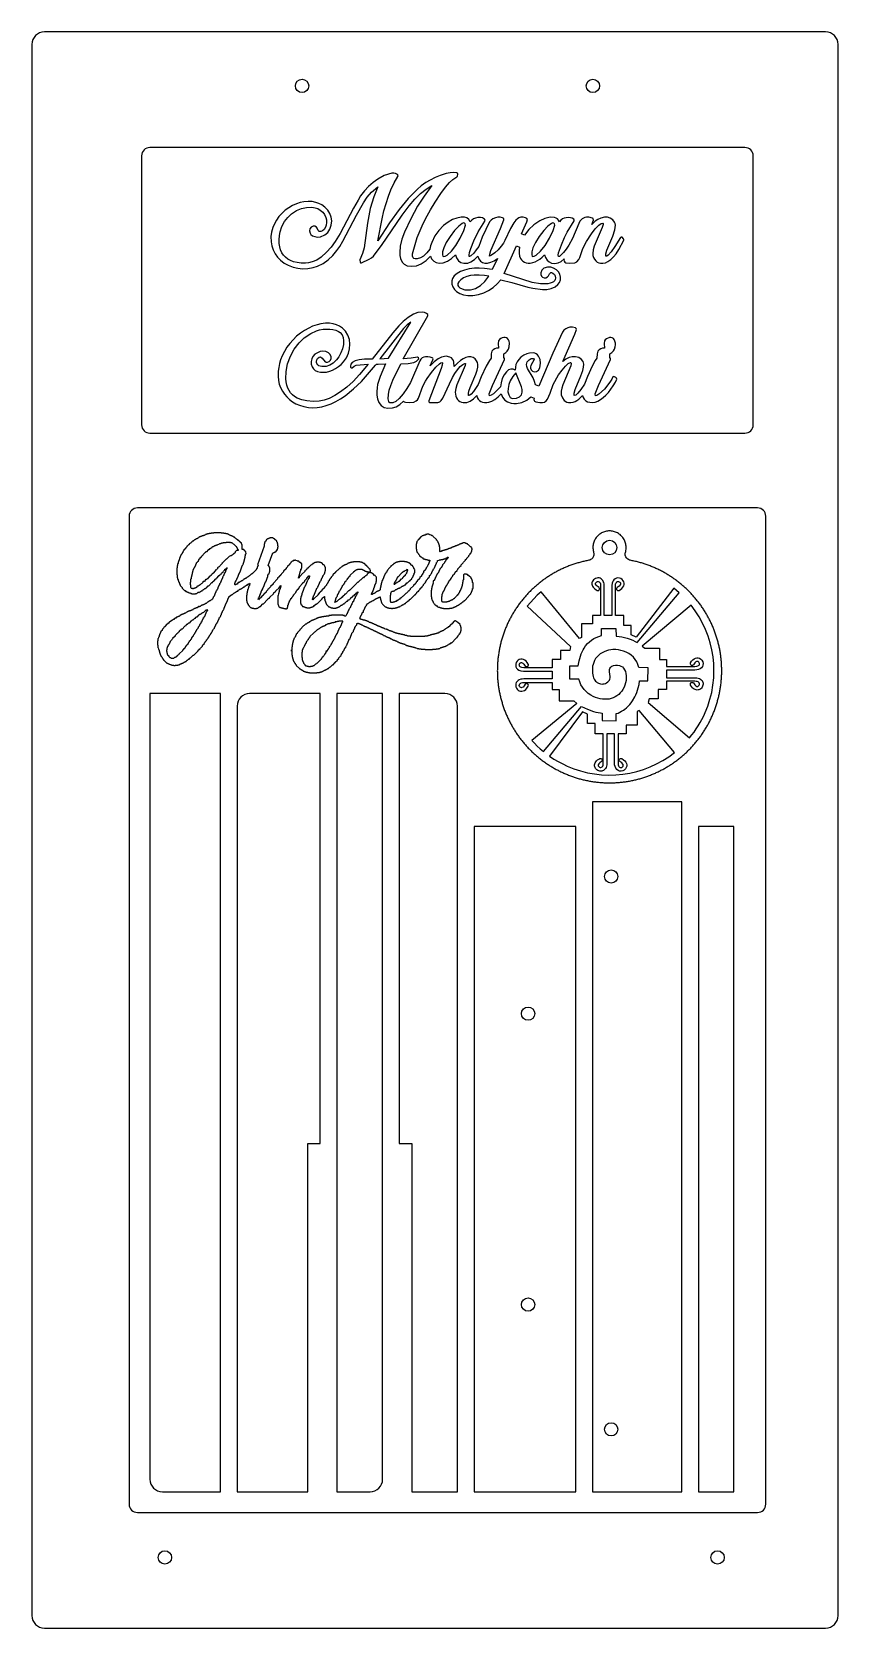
# Model space of a CAD drawing. Header units: millimetres. Extents: x 0 to 194, y 0 to 384.
import ezdxf

# ---------------------------------------------------------------- set-up
doc = ezdxf.new("R2010")
doc.units = ezdxf.units.MM
doc.layers.add('CUT_INNER', color=1, linetype='CONTINUOUS')
doc.layers.add('CUT_OUTER', color=1, linetype='CONTINUOUS')

msp = doc.modelspace()

# ---------------------------------------------------------------- linework, layer by layer
at = {"layer": 'CUT_INNER'}
for points in [[(28.41, 287.485), (171.59, 287.485, 0.41421356), (173.59, 289.485), (173.59, 354.185, 0.41421356), (171.59, 356.185), (28.41, 356.185, 0.41421356), (26.41, 354.185), (26.41, 289.485, 0.41421356)], [(25.39, 27.815), (174.61, 27.815, 0.41421356), (176.61, 29.815), (176.61, 267.485, 0.41421356), (174.61, 269.485), (25.39, 269.485, 0.41421356), (23.39, 267.485), (23.39, 29.815, 0.41421356)]]:
    msp.add_lwpolyline(points, format="xyb", close=True, dxfattribs=at)
for points in [[(98.823, 330.3515), (98.903, 330.0705), (99.013, 329.9405), (99.414, 330.0185), (99.891, 330.2775), (100.953, 331.2655), (102.008, 332.6045), (103.087, 334.3695), (103.937, 336.1945), (104.342, 337.5405), (104.267, 337.8115), (104.126, 338.0065), (103.897, 338.0345), (103.534, 337.9095), (102.702, 337.2985), (101.726, 336.2535), (100.628, 334.8085), (99.721, 333.3525), (99.089, 332.0395), (98.805, 331.1085)], [(120.294, 330.3515), (120.374, 330.0705), (120.485, 329.9405), (120.886, 330.0185), (121.363, 330.2775), (122.424, 331.2655), (123.479, 332.6045), (124.558, 334.3695), (125.408, 336.1945), (125.814, 337.5405), (125.739, 337.8115), (125.598, 338.0065), (125.368, 338.0345), (125.005, 337.9095), (124.173, 337.2985), (123.198, 336.2535), (122.1, 334.8085), (121.192, 333.3525), (120.56, 332.0395), (120.277, 331.1085)], [(105.567, 321.9555), (106.172, 322.0815), (106.769, 322.2925), (107.94, 322.9745), (109.012, 323.9415), (109.994, 325.2475), (108.943, 325.4035), (107.661, 325.4945), (106.449, 325.5085), (105.565, 325.4005), (104.658, 325.1685), (103.829, 324.8135), (103.181, 324.3725), (102.72, 323.8785), (102.529, 323.4625), (102.475, 323.0135), (102.638, 322.7325), (102.972, 322.4465), (103.505, 322.1695), (104.149, 321.9835), (104.855, 321.9135)], [(83.7645, 305.3555), (85.8125, 305.5185), (91.1915, 314.2015), (90.2985, 313.5595), (89.4045, 312.6515)], [(116.4225, 301.9595), (115.7355, 301.1205), (115.1195, 300.0895), (114.7735, 299.1785), (114.5945, 298.2405), (114.5495, 297.3835), (114.7435, 296.6715), (115.1275, 296.0755), (115.3725, 295.9175), (115.6785, 295.8385), (116.5775, 295.8945), (117.3035, 296.1725), (117.7825, 296.6945), (117.9955, 297.3235), (117.9875, 297.9365), (117.8285, 298.6055)], [(46.7305, 261.18), (46.6525, 261.09), (46.0055, 261.089), (45.9555, 261.005), (45.7285, 260.997), (45.6785, 260.913), (45.5585, 260.999), (45.4185, 260.826), (45.1115, 260.82), (45.0605, 260.737), (44.9175, 260.724), (44.8825, 260.647), (44.6645, 260.642), (44.6135, 260.558), (44.3875, 260.549), (44.3455, 260.468), (44.2015, 260.456), (44.1665, 260.379), (43.9405, 260.371), (43.8165, 260.204), (43.6725, 260.192), (43.6215, 260.108), (43.4935, 260.102), (43.3695, 259.936), (43.2255, 259.924), (43.1835, 259.843), (43.0395, 259.83), (42.9225, 259.668), (42.7715, 259.651), (42.5645, 259.4), (42.4135, 259.383), (42.0275, 258.953), (41.8775, 258.936), (41.8545, 258.869), (41.7875, 258.846), (41.7655, 258.779), (41.6985, 258.757), (41.6755, 258.69), (41.6085, 258.668), (40.7765, 257.79), (40.7095, 257.768), (40.6965, 257.624), (40.4405, 257.41), (40.4245, 257.259), (40.0835, 256.963), (40.0705, 256.819), (39.9895, 256.777), (39.9775, 256.634), (39.8145, 256.516), (39.7985, 256.365), (39.5465, 256.159), (39.5345, 256.015), (39.4505, 255.964), (39.4445, 255.836), (39.3635, 255.794), (39.3555, 255.657), (39.2745, 255.615), (39.2655, 255.478), (39.1845, 255.436), (39.1765, 255.299), (39.0955, 255.257), (39.0875, 255.12), (39.0065, 255.079), (38.9975, 254.942), (38.9165, 254.9), (38.9085, 254.763), (38.8275, 254.721), (38.8185, 254.584), (38.7375, 254.542), (38.7325, 254.235), (38.6485, 254.184), (38.6405, 253.958), (38.5565, 253.908), (38.5535, 253.519), (38.4695, 253.469), (38.4635, 253.251), (38.3775, 253.193), (38.3745, 252.894), (38.2875, 252.835), (38.2855, 252.447), (38.1975, 252.378), (38.1975, 251.652), (38.1075, 251.573), (38.1075, 251.026), (38.1955, 250.957), (38.1985, 250.39), (38.2825, 250.34), (38.3075, 250.186), (38.6145, 250.18), (38.6735, 250.094), (38.8835, 250.094), (38.9335, 250.178), (39.1595, 250.186), (39.2015, 250.267), (39.3385, 250.275), (39.3805, 250.357), (39.5085, 250.362), (39.5595, 250.446), (39.7035, 250.459), (39.9095, 250.71), (40.0605, 250.727), (40.1785, 250.889), (40.3225, 250.901), (40.4325, 251.037), (40.5975, 251.084), (40.8045, 251.336), (40.9545, 251.353), (40.9775, 251.42), (41.2285, 251.626), (41.2415, 251.77), (41.4075, 251.895), (41.4295, 251.962), (41.4915, 251.962), (41.5345, 251.882), (41.6635, 251.885), (41.6925, 252.046), (41.7595, 252.068), (41.9665, 252.319), (42.1175, 252.336), (42.2415, 252.502), (42.3855, 252.515), (42.4075, 252.582), (42.4845, 252.617), (42.4975, 252.761), (42.5645, 252.783), (42.8605, 253.124), (43.0115, 253.141), (43.0335, 253.297), (43.1905, 253.32), (43.2125, 253.476), (43.2795, 253.499), (43.3975, 253.661), (43.5475, 253.677), (43.5755, 253.75), (43.9115, 254.041), (43.9275, 254.191), (43.9945, 254.214), (44.3805, 254.644), (44.5375, 254.666), (44.5535, 254.817), (44.8125, 255.039), (44.7285, 255.12), (44.7325, 255.264), (45.0675, 255.287), (45.0905, 255.354), (45.2525, 255.471), (45.2695, 255.622), (45.8785, 256.186), (45.8945, 256.337), (45.9625, 256.36), (46.7945, 257.237), (46.9455, 257.254), (47.5995, 257.952), (47.7435, 257.875), (47.8675, 258.042), (48.0185, 258.059), (48.1355, 258.221), (48.2865, 258.237), (48.4045, 258.399), (48.5545, 258.416), (48.5775, 258.483), (49.0075, 258.869), (49.0245, 259.02), (49.0915, 259.042), (49.2985, 259.294), (49.7225, 259.316), (49.7225, 259.377), (49.5565, 259.502), (49.5515, 259.63), (49.4675, 259.68), (49.4545, 259.824), (49.2885, 259.949), (49.2755, 260.093), (49.2085, 260.115), (48.6445, 260.724), (48.4935, 260.741), (48.2865, 260.992), (48.1425, 261.005), (48.1075, 261.082), (47.9635, 261.094), (47.9035, 261.18), (47.7855, 261.175), (47.7255, 261.09), (47.6355, 261.18)], [(90.1845, 254.652), (89.9525, 254.393), (89.7195, 254.38), (89.5945, 254.214), (89.4445, 254.197), (89.3265, 254.035), (89.1755, 254.018), (89.1535, 253.951), (89.0865, 253.929), (89.0645, 253.862), (88.9975, 253.839), (88.9745, 253.772), (88.0975, 252.94), (88.0745, 252.873), (88.0075, 252.85), (87.9955, 252.706), (87.8295, 252.582), (87.8165, 252.438), (87.7325, 252.388), (87.7275, 252.259), (87.6465, 252.217), (87.6375, 252.08), (87.4715, 251.956), (87.4585, 251.812), (87.3755, 251.762), (87.3695, 251.633), (87.2885, 251.592), (87.2805, 251.455), (87.1985, 251.413), (87.1905, 251.276), (87.1095, 251.234), (87.1345, 251.167), (87.3345, 251.165), (87.4235, 251.255), (87.5665, 251.425), (87.7105, 251.438), (87.7605, 251.522), (87.8895, 251.527), (88.0135, 251.694), (88.1645, 251.71), (88.2815, 251.872), (88.4325, 251.889), (88.9075, 252.409), (89.0515, 252.421), (89.1755, 252.588), (89.2425, 252.61), (89.2555, 252.754), (89.3325, 252.789), (89.3545, 252.856), (89.5115, 252.878), (89.5275, 253.029), (89.8685, 253.325), (89.8855, 253.476), (90.2265, 253.772), (90.1535, 253.923), (90.3205, 253.958), (90.3255, 254.176), (90.4095, 254.226), (90.4155, 254.444), (90.4985, 254.495), (90.5015, 254.623)], [(135.9252, 252.618), (135.6377, 252.5238), (135.3772, 252.3798), (135.1567, 252.1952), (134.9757, 251.969), (134.8509, 251.7241), (134.7807, 251.4516), (134.7714, 251.1786), (134.8124, 250.9332), (134.9003, 250.6908), (135.035, 250.4548), (135.2024, 250.2421), (135.464, 249.992), (135.7651, 249.771), (136.0121, 249.6259), (136.1915, 249.5957), (136.3917, 249.6477), (136.5388, 249.7725), (136.6059, 249.9405), (136.5924, 250.1344), (136.544, 250.2473), (136.4681, 250.3424), (136.0246, 250.643), (135.7614, 250.9077), (135.6346, 251.1666), (135.6236, 251.2847), (135.6496, 251.4105), (135.7484, 251.5728), (135.9091, 251.7022), (136.1026, 251.7771), (136.297, 251.7839), (136.4666, 251.7267), (136.6018, 251.6175), (136.7177, 251.4459), (136.7962, 251.2368), (136.8456, 250.9784), (136.8638, 250.6763), (136.8644, 243.6376), (134.932, 243.6376), (134.932, 241.6064), (132.2442, 241.6064), (132.2806, 238.3346), (131.7949, 238.0741), (122.5103, 249.318), (121.5987, 248.4871), (120.7511, 247.6384), (119.9451, 246.7503), (119.2031, 245.8486), (129.6291, 236.1594), (129.4133, 235.2156), (127.2293, 235.2156), (127.2293, 233.041), (125.1976, 233.041), (125.1976, 231.0364), (118.3929, 231.0364), (117.9046, 231.0863), (117.6758, 231.1586), (117.4938, 231.2636), (117.3649, 231.3978), (117.2968, 231.5486), (117.2827, 231.7405), (117.3326, 231.9246), (117.4465, 232.1019), (117.5989, 232.2241), (117.7211, 232.2688), (117.8511, 232.2745), (117.9873, 232.2392), (118.1267, 232.1638), (118.4127, 231.8923), (118.7351, 231.4238), (118.8432, 231.3448), (118.9826, 231.2974), (119.2109, 231.3162), (119.3066, 231.3692), (119.3898, 231.4566), (119.4454, 231.5652), (119.4719, 231.6848), (119.4667, 231.8065), (119.4282, 231.9214), (119.1818, 232.3031), (118.9067, 232.6229), (118.6144, 232.8652), (118.292, 233.0374), (117.9608, 233.1226), (117.6176, 233.12), (117.2936, 233.0285), (117.0108, 232.8626), (116.7534, 232.6099), (116.5584, 232.2912), (116.4434, 231.9282), (116.4216, 231.56), (116.4871, 231.2283), (116.6421, 230.9137), (116.8678, 230.6578), (117.1647, 230.4504), (117.407, 230.3396), (117.68, 230.2559), (118.2874, 230.1758), (125.1976, 230.1737), (125.1976, 228.3402), (118.3669, 228.3397), (118.0071, 228.3163), (117.6582, 228.2523), (117.291, 228.126), (116.9842, 227.9497), (116.7398, 227.7271), (116.562, 227.464), (116.4512, 227.1577), (116.4185, 226.8239), (116.4674, 226.4786), (116.589, 226.1583), (116.7762, 225.8759), (117.0108, 225.6513), (117.2936, 225.4849), (117.5989, 225.3965), (117.9078, 225.3856), (118.2229, 225.4511), (118.5307, 225.5946), (118.8266, 225.8156), (119.1376, 226.152), (119.4282, 226.592), (119.474, 226.7922), (119.4267, 226.9939), (119.3341, 227.1208), (119.1994, 227.2019), (119.0434, 227.2232), (118.8765, 227.1848), (118.7184, 227.0719), (118.4397, 226.6549), (118.1849, 226.3923), (117.9202, 226.2519), (117.7954, 226.2363), (117.679, 226.2555), (117.4964, 226.3616), (117.3545, 226.5446), (117.2843, 226.7615), (117.2994, 226.9757), (117.3852, 227.1437), (117.5427, 227.2846), (117.7497, 227.3834), (118.0253, 227.45), (118.421, 227.477), (125.1976, 227.477), (125.1976, 225.7693), (126.8694, 225.7693), (126.8694, 223.082), (130.4424, 223.082), (131.1158, 222.4465), (120.2904, 213.555), (120.943, 212.8551), (121.6216, 212.1817), (122.3252, 211.5343), (123.0766, 210.8942), (132.2806, 221.7071), (133.7064, 221.0623), (135.1052, 220.5475), (135.7204, 220.3665), (136.2861, 220.2334), (136.79, 220.1507), (137.2637, 220.1159), (137.2278, 218.3094), (140.5803, 218.2735), (140.6162, 220.0082), (141.0389, 220.1455), (141.4887, 220.3317), (141.9177, 220.5511), (142.3259, 220.8007), (142.7138, 221.0784), (143.1168, 221.4143), (143.4949, 221.7788), (143.8485, 222.1694), (144.1782, 222.5822), (144.5094, 223.0549), (145.0642, 224.0122), (145.3118, 224.5312), (145.5484, 225.1022), (145.9103, 226.2098), (146.1042, 227.0418), (146.2337, 227.8894), (148.1931, 227.8894), (148.2648, 231.0442), (146.0268, 231.116), (145.8349, 231.7894), (145.5463, 232.4492), (145.1984, 233.0202), (144.7538, 233.5657), (144.2364, 234.0472), (143.6498, 234.4606), (143.0004, 234.8033), (142.3322, 235.0586), (141.7456, 235.2167), (141.1278, 235.3264), (140.482, 235.3857), (139.8263, 235.3924), (139.2891, 235.3451), (138.7676, 235.2489), (138.2387, 235.0997), (137.714, 234.8964), (137.2367, 234.6556), (136.7796, 234.3634), (136.3516, 234.0186), (135.9882, 233.6494), (135.6632, 233.2318), (135.4037, 232.8023), (135.1884, 232.3296), (135.023, 231.8122), (134.9346, 231.3942), (134.8842, 231.0005), (134.8665, 230.1529), (134.8977, 229.7276), (134.9606, 229.2996), (135.0433, 228.947), (135.1598, 228.5971), (135.2888, 228.3137), (135.4541, 228.0386), (135.6247, 227.8212), (135.8337, 227.6174), (136.063, 227.4494), (136.3121, 227.3168), (136.5784, 227.218), (136.8618, 227.1525), (137.1878, 227.1177), (137.4452, 227.1255), (137.7239, 227.1775), (138.0172, 227.2789), (138.2912, 227.4198), (138.559, 227.6086), (138.7878, 227.8249), (138.9672, 228.0599), (139.0962, 228.322), (139.1466, 228.5825), (139.1269, 228.9439), (138.9979, 230.0167), (138.9927, 230.3224), (139.0192, 230.5913), (139.0848, 230.8424), (139.1992, 231.0718), (139.3531, 231.2553), (139.5611, 231.4118), (139.9578, 231.5772), (140.4503, 231.6656), (140.9141, 231.6724), (141.367, 231.5928), (141.7347, 231.4477), (142.0831, 231.2179), (142.3769, 230.9215), (142.6338, 230.5341), (142.8147, 230.1248), (142.9499, 229.6345), (143.0217, 229.1056), (143.031, 228.5487), (142.977, 227.9741), (142.8719, 227.4375), (142.6982, 226.8577), (142.4824, 226.3335), (142.2141, 225.8286), (141.9219, 225.3892), (141.5854, 224.9784), (141.2053, 224.603), (140.781, 224.2696), (140.3577, 224.007), (139.898, 223.7892), (139.4025, 223.6202), (138.9256, 223.5141), (138.4202, 223.4548), (137.8856, 223.4454), (137.324, 223.486), (136.7588, 223.5692), (136.1733, 223.7039), (135.6158, 223.8822), (135.088, 224.1022), (134.4812, 224.4262), (133.89, 224.8302), (133.3564, 225.2899), (132.8832, 225.8005), (132.473, 226.3559), (132.1277, 226.9508), (131.836, 227.6179), (131.6332, 228.2773), (129.4492, 228.2773), (129.4492, 231.5127), (131.4626, 231.5127), (131.6748, 232.7306), (131.9748, 233.8283), (132.174, 234.381), (132.3861, 234.8761), (132.6264, 235.3545), (132.8723, 235.7767), (133.2488, 236.3238), (133.6757, 236.8323), (134.1546, 237.2993), (134.6512, 237.6924), (135.1972, 238.0413), (135.7947, 238.3414), (136.3974, 238.5733), (137.0479, 238.7568), (137.0479, 240.4468), (140.5262, 240.4468), (140.6338, 238.658), (141.2818, 238.5904), (141.952, 238.4802), (142.6332, 238.3278), (143.2749, 238.1474), (143.9358, 237.9233), (144.5832, 237.6617), (145.1766, 237.3768), (145.6456, 237.1032), (155.7929, 249.0575), (154.4898, 250.1537), (145.3939, 238.4157), (144.1896, 238.9191), (144.1896, 241.1748), (142.4096, 241.1748), (142.4096, 243.6376), (140.4232, 243.6376), (140.4238, 250.6763), (140.4737, 251.1646), (140.5454, 251.3928), (140.6505, 251.5754), (140.7852, 251.7043), (140.9354, 251.7724), (141.1273, 251.786), (141.3114, 251.7366), (141.4892, 251.6227), (141.6109, 251.4703), (141.6556, 251.3481), (141.6619, 251.2176), (141.626, 251.0819), (141.5506, 250.9425), (141.2797, 250.6565), (140.8106, 250.3336), (140.7321, 250.2254), (140.6843, 250.0866), (140.703, 249.8583), (140.756, 249.7626), (140.834, 249.6867), (140.9406, 249.628), (141.0597, 249.5983), (141.2864, 249.6306), (141.6697, 249.8724), (141.978, 250.1313), (142.2292, 250.4215), (142.4029, 250.7252), (142.4986, 251.0377), (142.5173, 251.3554), (142.4554, 251.6716), (142.3119, 251.969), (142.0659, 252.2576), (141.7586, 252.4718), (141.3868, 252.6107), (141.0025, 252.6502), (140.6515, 252.5935), (140.3328, 252.4479), (140.0572, 252.215), (139.8377, 251.9045), (139.727, 251.6622), (139.6427, 251.3887), (139.5632, 250.7818), (139.5606, 243.6376), (137.727, 243.6376), (137.727, 250.6752), (137.6823, 251.2062), (137.6095, 251.5187), (137.4956, 251.8151), (137.3584, 252.0538), (137.18, 252.268), (136.972, 252.437), (136.7375, 252.5587), (136.479, 252.632), (136.217, 252.6523)], [(146.8463, 236.2369), (147.5015, 235.7284), (151.0562, 235.7284), (151.0562, 233.041), (152.728, 233.041), (152.728, 231.3328), (159.5332, 231.3333), (160.021, 231.3832), (160.2498, 231.455), (160.4318, 231.56), (160.5608, 231.6947), (160.6294, 231.845), (160.6429, 232.0369), (160.593, 232.221), (160.4796, 232.3988), (160.3273, 232.5205), (160.2051, 232.5652), (160.0746, 232.5714), (159.9388, 232.5356), (159.7995, 232.4607), (159.513, 232.1892), (159.1906, 231.7207), (159.0824, 231.6417), (158.943, 231.5938), (158.7153, 231.6126), (158.6196, 231.6656), (158.5364, 231.7535), (158.4802, 231.8616), (158.4537, 231.9812), (158.4589, 232.1034), (158.4979, 232.2178), (158.7584, 232.6193), (159.0351, 232.9349), (159.3284, 233.1731), (159.6508, 233.3405), (159.9825, 233.4211), (160.3273, 233.4138), (160.6492, 233.3176), (160.9435, 233.1367), (161.2264, 232.8351), (161.4151, 232.4706), (161.5035, 232.0603), (161.4786, 231.6713), (161.3548, 231.3286), (161.1244, 231.0172), (160.8124, 230.7764), (160.4172, 230.6006), (160.0153, 230.507), (159.5587, 230.4706), (152.728, 230.4701), (152.728, 228.6366), (159.6648, 228.6335), (160.0153, 228.5997), (160.3543, 228.5253), (160.6346, 228.4224), (160.8946, 228.2788), (161.0854, 228.128), (161.2529, 227.9398), (161.3725, 227.7432), (161.4557, 227.5274), (161.5009, 227.2872), (161.5035, 227.0464), (161.4671, 226.8104), (161.3891, 226.5686), (161.2752, 226.3465), (161.126, 226.1448), (160.9435, 225.97), (160.7474, 225.8385), (160.5285, 225.7423), (160.308, 225.6903), (160.0735, 225.6788), (159.8244, 225.7132), (159.5993, 225.787), (159.3783, 225.9014), (159.1635, 226.0564), (158.9722, 226.2352), (158.7293, 226.5275), (158.5036, 226.878), (158.4589, 227.0038), (158.4568, 227.1499), (158.5229, 227.333), (158.6492, 227.4619), (158.8214, 227.5186), (159.0148, 227.4947), (159.2072, 227.3688), (159.4994, 226.9341), (159.7527, 226.6798), (160.0148, 226.5462), (160.1411, 226.5332), (160.2571, 226.5556), (160.4204, 226.6502), (160.5524, 226.8078), (160.6315, 227.0007), (160.6419, 227.1952), (160.5883, 227.3662), (160.4817, 227.5046), (160.3148, 227.6205), (160.111, 227.7011), (159.8348, 227.7552), (159.5332, 227.7739), (152.728, 227.7739), (152.728, 225.7693), (150.6969, 225.7693), (150.6969, 223.5942), (148.5124, 223.5942), (148.2971, 222.6509), (158.2286, 214.1572), (158.812, 214.8764), (159.333, 215.5669), (159.8655, 216.3272), (160.3372, 217.0546), (160.815, 217.8534), (161.2347, 218.6157), (161.6559, 219.4503), (162.0214, 220.2448), (162.6496, 221.8178), (163.1727, 223.4413), (163.5872, 225.1105), (163.8877, 226.8218), (164.0718, 228.5706), (164.1337, 230.2866), (164.0822, 231.9755), (163.9132, 233.6962), (163.6308, 235.3815), (163.2388, 237.0263), (162.7411, 238.6274), (162.1171, 240.2368), (161.3881, 241.7905), (160.5587, 243.284), (159.6326, 244.7134), (158.6149, 246.0732)], [(42.1705, 244.996), (42.1105, 244.911), (41.8775, 244.898), (41.3125, 244.289), (41.0875, 244.279), (41.0375, 244.195), (40.9005, 244.187), (40.6865, 243.931), (40.5425, 243.919), (40.4925, 243.835), (40.3635, 243.829), (40.2325, 243.659), (40.0885, 243.646), (39.7035, 243.216), (39.5595, 243.204), (39.5085, 243.12), (39.3735, 243.11), (39.1665, 242.858), (39.0155, 242.842), (38.7195, 242.501), (38.5685, 242.484), (38.3555, 242.228), (38.2115, 242.216), (37.8255, 241.786), (37.6745, 241.769), (37.4605, 241.513), (37.3175, 241.501), (37.2895, 241.339), (37.1385, 241.322), (36.9245, 241.066), (36.7805, 241.054), (36.1265, 240.355), (35.9755, 240.338), (35.9535, 240.271), (35.8765, 240.236), (35.8645, 240.092), (35.7075, 240.07), (35.6855, 240.003), (35.4335, 239.796), (35.4175, 239.645), (35.2605, 239.623), (35.2385, 239.556), (35.0765, 239.439), (35.0595, 239.288), (34.9925, 239.265), (34.8745, 239.103), (34.7245, 239.086), (34.7015, 239.019), (34.4505, 238.813), (34.4335, 238.662), (33.8245, 238.097), (33.8115, 237.953), (33.6455, 237.829), (33.6285, 237.678), (33.2835, 237.375), (33.2755, 237.238), (33.1945, 237.196), (33.1855, 237.059), (33.1045, 237.017), (33.0995, 236.889), (33.0155, 236.839), (33.0025, 236.695), (32.8365, 236.57), (32.8285, 236.433), (32.7445, 236.383), (32.7385, 236.165), (32.5725, 236.041), (32.5605, 235.808), (32.4765, 235.757), (32.4735, 235.369), (32.3855, 235.3), (32.3865, 235.011), (32.4745, 234.943), (32.4765, 234.564), (32.5605, 234.514), (32.5655, 234.296), (32.6495, 234.246), (32.6575, 234.109), (32.9135, 233.895), (32.9215, 233.769), (33.2045, 233.47), (33.4285, 233.46), (33.4975, 233.372), (34.1445, 233.374), (34.1945, 233.458), (34.3385, 233.47), (34.3735, 233.547), (34.5175, 233.56), (34.5525, 233.637), (34.6895, 233.645), (34.7315, 233.726), (34.8675, 233.734), (34.9745, 233.84), (34.9865, 233.984), (35.0535, 234.007), (35.1715, 234.169), (35.3225, 234.186), (35.3495, 234.258), (35.4115, 234.275), (35.4335, 234.342), (36.3115, 235.175), (36.3235, 235.319), (36.5795, 235.532), (36.5965, 235.683), (36.7455, 235.701), (36.7805, 235.778), (36.8475, 235.801), (36.8645, 235.951), (37.0265, 236.069), (37.0435, 236.22), (37.2095, 236.344), (37.2215, 236.488), (37.5625, 236.784), (37.5755, 236.928), (37.7415, 237.052), (37.7585, 237.203), (37.9205, 237.321), (37.9375, 237.471), (38.1885, 237.678), (38.2055, 237.829), (38.3675, 237.946), (38.3805, 238.09), (38.4615, 238.132), (38.4735, 238.276), (38.6355, 238.394), (38.6525, 238.544), (38.9045, 238.751), (38.9165, 238.895), (38.9975, 238.937), (39.0105, 239.081), (39.1765, 239.205), (39.1825, 239.334), (39.2655, 239.384), (39.2785, 239.528), (39.4405, 239.645), (39.4575, 239.796), (39.6235, 239.92), (39.6315, 240.057), (39.7125, 240.099), (39.7215, 240.236), (39.8055, 240.287), (39.8105, 240.415), (39.9815, 240.546), (39.9865, 240.675), (40.0705, 240.725), (40.0835, 240.869), (40.3385, 241.083), (40.3475, 241.22), (40.4285, 241.262), (40.4365, 241.399), (40.5175, 241.44), (40.5265, 241.577), (40.6075, 241.619), (40.6155, 241.756), (40.6965, 241.798), (40.7025, 241.927), (40.7855, 241.977), (40.7985, 242.121), (40.9645, 242.156), (40.9705, 242.374), (41.0545, 242.424), (41.0665, 242.568), (41.1435, 242.603), (41.1515, 242.74), (41.2325, 242.782), (41.2415, 242.919), (41.3225, 242.96), (41.3275, 243.089), (41.4115, 243.139), (41.4245, 243.283), (41.6805, 243.497), (41.6855, 243.715), (41.7695, 243.765), (41.7825, 243.909), (41.8585, 243.944), (41.8715, 244.088), (41.9485, 244.123), (41.9565, 244.349), (42.0375, 244.391), (42.0435, 244.52), (42.1275, 244.57), (42.1395, 244.714), (42.3055, 244.838), (42.3015, 244.893)], [(73.8225, 242.224), (73.7535, 242.136), (73.4545, 242.133), (73.3865, 242.045), (73.0075, 242.044), (72.9575, 241.96), (72.6505, 241.955), (72.5915, 241.868), (72.2025, 241.865), (72.1525, 241.781), (71.9345, 241.776), (71.8845, 241.692), (71.6585, 241.684), (71.6075, 241.6), (71.3085, 241.597), (71.2585, 241.513), (71.0325, 241.505), (70.9905, 241.334), (70.7635, 241.326), (70.7225, 241.245), (70.5935, 241.239), (70.5435, 241.155), (70.3995, 241.143), (70.3645, 241.066), (70.1465, 241.06), (70.0965, 240.977), (69.9595, 240.968), (69.8275, 240.798), (69.6015, 240.789), (69.4775, 240.623), (69.3265, 240.606), (69.2095, 240.444), (69.0585, 240.428), (68.9405, 240.266), (68.7965, 240.253), (68.7465, 240.169), (68.6115, 240.159), (68.1365, 239.64), (67.9855, 239.623), (67.9625, 239.556), (67.8955, 239.534), (67.8735, 239.466), (67.8065, 239.444), (67.7845, 239.377), (66.9065, 238.544), (66.8895, 238.394), (66.6385, 238.187), (66.6215, 238.036), (66.4595, 237.919), (66.4425, 237.768), (66.2805, 237.65), (66.2645, 237.499), (66.0975, 237.375), (66.0895, 237.238), (66.0085, 237.196), (66.0025, 237.068), (65.9185, 237.017), (65.9065, 236.874), (65.7405, 236.749), (65.7315, 236.612), (65.6545, 236.577), (65.6425, 236.433), (65.5585, 236.383), (65.5525, 236.165), (65.4765, 236.13), (65.4635, 235.986), (65.3795, 235.936), (65.3745, 235.808), (65.2075, 235.683), (65.1955, 235.539), (65.1115, 235.489), (65.1055, 235.36), (65.0245, 235.319), (65.0195, 234.743), (64.9315, 234.675), (64.9315, 233.59), (65.0195, 233.522), (65.0205, 232.965), (65.1085, 232.896), (65.1145, 232.678), (65.1955, 232.636), (65.2035, 232.499), (65.2845, 232.457), (65.2905, 232.329), (65.3745, 232.279), (65.3865, 232.135), (65.5525, 232.01), (65.5585, 231.882), (65.6425, 231.832), (65.6545, 231.688), (65.7225, 231.665), (65.7565, 231.588), (65.9005, 231.576), (65.9355, 231.499), (66.1535, 231.493), (66.2035, 231.41), (66.3225, 231.405), (66.5195, 231.401), (66.5795, 231.316), (67.0385, 231.316), (67.1065, 231.404), (67.4945, 231.407), (67.5455, 231.491), (67.6895, 231.503), (67.7235, 231.58), (67.9575, 231.593), (68.2535, 231.934), (68.3975, 231.946), (68.5215, 232.112), (68.6725, 232.129), (68.6945, 232.196), (68.7625, 232.219), (69.5945, 233.096), (69.6615, 233.118), (69.6745, 233.262), (69.8405, 233.386), (69.8575, 233.537), (69.9245, 233.56), (69.9595, 233.637), (70.1085, 233.655), (70.1215, 233.799), (70.2875, 233.923), (70.3045, 234.074), (70.4665, 234.191), (70.4835, 234.342), (70.7345, 234.549), (70.7515, 234.7), (70.9215, 234.842), (70.9135, 234.968), (70.7635, 234.986), (70.7475, 235.05), (71.0865, 235.08), (71.0965, 235.14), (71.0195, 235.175), (71.0195, 235.236), (71.1815, 235.264), (71.1945, 235.408), (71.3605, 235.532), (71.3775, 235.683), (71.6325, 235.897), (71.6415, 236.123), (71.8075, 236.248), (71.8205, 236.392), (71.9035, 236.442), (71.9135, 236.577), (72.0755, 236.695), (72.0925, 236.846), (72.2585, 236.97), (72.2675, 237.107), (72.3445, 237.142), (72.3565, 237.286), (72.4405, 237.336), (72.4465, 237.464), (72.5275, 237.506), (72.5355, 237.643), (72.6165, 237.685), (72.6245, 237.822), (72.7955, 237.953), (72.8035, 238.09), (72.8845, 238.132), (72.8935, 238.269), (72.9745, 238.311), (72.9825, 238.448), (73.0635, 238.49), (73.0715, 238.627), (73.1485, 238.662), (73.1615, 238.806), (73.2455, 238.856), (73.2505, 238.984), (73.3315, 239.026), (73.3405, 239.163), (73.4215, 239.205), (73.4295, 239.342), (73.6005, 239.473), (73.6085, 239.7), (73.6855, 239.735), (73.6975, 239.879), (73.7815, 239.929), (73.7875, 240.057), (73.8685, 240.099), (73.8765, 240.236), (73.9575, 240.278), (73.9665, 240.504), (74.0475, 240.546), (74.0595, 240.69), (74.2255, 240.815), (74.2345, 240.952), (74.3155, 240.993), (74.3235, 241.13), (74.4045, 241.172), (74.4105, 241.301), (74.4945, 241.351), (74.5065, 241.495), (74.5835, 241.53), (74.5895, 241.748), (74.6725, 241.798), (74.6815, 241.935), (74.8515, 242.066), (74.8265, 242.223)], [(145.6456, 220.4757), (145.6815, 217.2039), (142.9941, 217.2039), (142.9941, 215.1728), (141.0618, 215.1728), (141.0618, 208.134), (141.1076, 207.665), (141.1778, 207.4315), (141.2745, 207.2537), (141.4092, 207.1159), (141.5631, 207.0405), (141.7425, 207.0223), (141.938, 207.0691), (142.1179, 207.1793), (142.2438, 207.3301), (142.2916, 207.4513), (142.301, 207.5844), (142.2682, 207.7186), (142.1964, 207.8564), (141.9338, 208.1408), (141.4492, 208.4767), (141.3644, 208.5958), (141.3202, 208.7357), (141.3457, 208.9629), (141.4019, 209.057), (141.4918, 209.1376), (141.6016, 209.1907), (141.7222, 209.2141), (141.8439, 209.2058), (141.9572, 209.1636), (142.3478, 208.9083), (142.679, 208.6161), (142.913, 208.3223), (143.0752, 207.9988), (143.1517, 207.6666), (143.1392, 207.3208), (143.0388, 207.0015), (142.8537, 206.7092), (142.549, 206.4305), (142.1824, 206.2454), (141.7706, 206.1622), (141.3811, 206.1924), (141.0394, 206.3218), (140.7326, 206.5553), (140.495, 206.8715), (140.3229, 207.2703), (140.2324, 207.6754), (140.1991, 208.108), (140.1986, 215.1728), (138.3651, 215.1728), (138.362, 208.002), (138.3282, 207.6515), (138.26, 207.3343), (138.1597, 207.0514), (138.0286, 206.8044), (137.8934, 206.6229), (137.725, 206.4581), (137.5419, 206.3312), (137.3287, 206.2345), (137.1088, 206.1778), (136.8675, 206.1596), (136.6288, 206.1814), (136.399, 206.2397), (136.1676, 206.3385), (135.9715, 206.4617), (135.7822, 206.6281), (135.634, 206.8106), (135.5176, 207.0181), (135.4442, 207.2282), (135.4089, 207.4549), (135.4141, 207.6842), (135.4656, 207.9297), (135.555, 208.1533), (135.6964, 208.3888), (135.8701, 208.6), (136.139, 208.8485), (136.4473, 209.0674), (136.6616, 209.1886), (136.842, 209.2141), (137.0297, 209.1621), (137.1769, 209.0378), (137.2455, 208.8579), (137.2268, 208.6639), (137.1062, 208.4679), (136.6626, 208.1673), (136.3995, 207.9021), (136.2726, 207.6432), (136.2617, 207.5256), (136.2877, 207.3998), (136.3865, 207.2376), (136.5477, 207.1081), (136.7406, 207.0332), (136.9351, 207.0264), (137.1046, 207.0836), (137.2398, 207.1928), (137.3558, 207.3644), (137.4343, 207.573), (137.4837, 207.8319), (137.5024, 208.134), (137.5024, 215.1728), (135.516, 215.1728), (135.516, 217.6355), (133.7366, 217.6355), (133.7366, 219.8912), (132.5322, 220.3946), (124.5508, 209.7798), (125.6074, 209.0758), (126.6505, 208.4528), (127.7254, 207.8792), (128.8309, 207.3572), (130.4034, 206.7238), (132.0268, 206.195), (133.696, 205.7753), (135.348, 205.4779), (137.036, 205.2902), (138.7551, 205.2153), (140.4893, 205.2569), (142.2048, 205.4155), (143.8849, 205.6869), (145.5858, 206.0826), (147.1822, 206.572), (148.7874, 207.1856), (150.3381, 207.9042), (151.8289, 208.7227), (153.2563, 209.6368), (154.6156, 210.6425), (146.1308, 220.7362)]]:
    msp.add_lwpolyline(points, close=True, dxfattribs=at)
for centre, radius in [((65, 371), 1.6), ((135, 371), 1.6), ((139, 259.95), 1.75), ((139.39, 180.815), 1.6), ((119.39, 147.815), 1.6), ((119.39, 77.815), 1.6), ((139.39, 47.815), 1.6), ((32, 17), 1.6), ((165, 17), 1.6)]:
    msp.add_circle(centre, radius, dxfattribs=at)
at = {"layer": 'CUT_OUTER'}
for points in [[(3, 0), (191, 0, 0.41421356), (194, 3), (194, 381, 0.41421356), (191, 384), (3, 384, 0.41421356), (0, 381), (0, 3, 0.41421356)], [(31.39, 32.815), (45.39, 32.815), (45.39, 224.815), (28.39, 224.815), (28.39, 35.815, 0.41421356)], [(49.39, 32.815), (66.39, 32.815), (66.39, 116.55), (69.39, 116.55), (69.39, 224.815), (52.39, 224.815, 0.41421356), (49.39, 221.815)], [(73.39, 32.815), (81.39, 32.815, 0.41421356), (84.39, 35.815), (84.39, 224.815), (73.39, 224.815)], [(102.39, 32.815), (102.39, 221.815, 0.41421356), (99.39, 224.815), (88.39, 224.815), (88.39, 116.55), (91.39, 116.55), (91.39, 32.815)]]:
    msp.add_lwpolyline(points, format="xyb", close=True, dxfattribs=at)
for points in [[(78.992, 328.6375), (79.112, 328.4755), (79.337, 328.4305), (81.195, 329.3085), (81.714, 329.6555), (82.189, 330.0795), (82.62, 330.5805), (84.126, 332.6455), (89.059, 339.9505), (90.745, 342.1805), (92.155, 343.7735), (93.543, 345.1015), (94.884, 346.1825), (96.241, 347.0355), (94.361, 344.5165), (92.828, 342.0895), (91.162, 339.0025), (89.696, 335.8435), (89.032, 334.1285), (88.633, 332.4425), (88.514, 330.9235), (88.568, 330.1885), (88.704, 329.5195), (89.069, 328.6465), (89.57, 328.0945), (90.328, 327.7285), (91.293, 327.6105), (92.539, 327.7545), (93.666, 328.1835), (94.858, 329.0075), (95.891, 330.0155), (96.196, 329.3795), (96.686, 328.8355), (97.286, 328.4925), (97.988, 328.3585), (98.946, 328.4645), (100.008, 328.8725), (100.973, 329.4965), (101.913, 330.3795), (102.143, 329.6365), (102.655, 328.9315), (103.247, 328.5215), (103.974, 328.3335), (104.862, 328.3845), (105.636, 328.6635), (106.469, 329.2435), (107.293, 330.0605), (107.546, 329.4065), (107.942, 328.8455), (108.409, 328.5025), (108.98, 328.3365), (109.66, 328.3635), (110.408, 328.5725), (111.212, 328.9565), (112.023, 329.5025), (110.755, 326.8195), (108.937, 327.0675), (107.655, 327.1555), (106.53, 327.1355), (105.241, 326.9795), (104.139, 326.7205), (103.104, 326.3265), (102.317, 325.8715), (101.651, 325.3065), (101.245, 324.7115), (101.057, 324.0885), (101.049, 323.3515), (101.267, 322.6375), (101.664, 322.0395), (102.213, 321.5345), (102.938, 321.1045), (103.849, 320.7615), (104.887, 320.5835), (106.127, 320.6075), (107.455, 320.8355), (108.715, 321.2405), (109.873, 321.7955), (110.985, 322.5345), (111.963, 323.3965), (112.805, 324.3715), (115.464, 323.7255), (119.331, 322.5725), (120.539, 322.3385), (122.837, 322.0395), (123.907, 322.0615), (124.991, 322.2835), (125.918, 322.6825), (126.58, 323.1975), (126.962, 323.7235), (127.168, 324.3235), (127.193, 324.9735), (127.009, 325.6905), (126.7, 326.2705), (126.223, 326.7745), (125.532, 327.1905), (124.91, 327.4225), (124.033, 327.4325), (123.198, 327.1525), (122.705, 326.7185), (122.432, 326.0805), (122.431, 325.6495), (122.601, 325.2785), (122.908, 324.9775), (123.296, 324.8325), (123.694, 324.8685), (124.048, 325.0515), (124.281, 325.3135), (124.541, 325.8285), (124.868, 326.1115), (125.072, 326.1025), (125.347, 325.9885), (125.726, 325.6405), (125.887, 325.3065), (125.986, 324.7965), (125.93, 324.4605), (125.799, 324.1885), (125.52, 323.9035), (125.179, 323.6975), (124.695, 323.5205), (124.136, 323.4095), (123.372, 323.3705), (122.358, 323.4205), (120.396, 323.7425), (113.681, 325.9045), (116.596, 332.5655), (117.348, 332.2395), (117.233, 331.4725), (117.225, 330.7465), (117.347, 330.0645), (117.575, 329.5285), (117.814, 329.1805), (118.158, 328.8355), (118.543, 328.5855), (118.907, 328.4435), (119.388, 328.3625), (119.935, 328.3785), (120.515, 328.4895), (121.096, 328.6905), (122.258, 329.3565), (122.806, 329.7995), (123.385, 330.3795), (123.583, 329.7015), (123.986, 329.0855), (124.474, 328.6535), (125.064, 328.4005), (125.852, 328.3245), (126.65, 328.4695), (127.334, 328.7925), (128.114, 329.3945), (128.019, 329.1595), (128.06, 328.8595), (128.216, 328.6285), (128.462, 328.4805), (129.469, 328.3575), (130.612, 328.4665), (131.171, 328.7165), (131.595, 329.2275), (131.84, 329.7565), (132.531, 331.6935), (132.967, 332.6805), (133.439, 333.5715), (134.633, 335.4235), (135.56, 336.6165), (136.431, 337.5285), (136.995, 337.9315), (137.404, 337.9995), (137.465, 337.9365), (137.448, 337.6615), (137.25, 336.9725), (135.272, 332.4575), (135.039, 331.5635), (134.961, 330.6925), (135.005, 330.1915), (135.139, 329.7245), (135.36, 329.2915), (135.675, 328.8955), (136.008, 328.6385), (136.405, 328.4595), (136.849, 328.3695), (137.349, 328.3625), (138.013, 328.4815), (138.624, 328.7415), (139.3, 329.2265), (139.966, 329.8765), (140.571, 330.6435), (141.206, 331.6175), (142.436, 333.9035), (142.468, 334.0735), (142.401, 334.2325), (142.044, 334.6125), (141.825, 334.6615), (141.626, 334.5665), (140.288, 332.3905), (139.384, 331.0985), (138.636, 330.2575), (138.366, 330.0815), (138.127, 330.0435), (138.129, 330.6085), (138.356, 331.4695), (139.778, 334.9015), (140.265, 336.3595), (140.405, 337.4865), (140.347, 337.8805), (140.197, 338.2525), (139.765, 338.8015), (139.135, 339.2335), (138.542, 339.4055), (137.772, 339.3955), (136.931, 339.2205), (136.155, 338.8795), (135.542, 338.4545), (134.713, 337.6885), (135.115, 338.7285), (135.025, 339.0795), (134.891, 339.1675), (133.988, 339.3965), (133.496, 339.4195), (133.064, 339.3565), (132.392, 339.0425), (131.869, 338.4855), (131.582, 337.9425), (130.095, 334.3015), (129.203, 332.7315), (128.565, 331.7515), (127.935, 330.9415), (127.157, 330.1325), (126.922, 329.9695), (126.754, 329.9465), (126.669, 330.2645), (126.73, 330.8315), (127.412, 332.7795), (128.152, 334.5185), (128.785, 335.8055), (130.492, 338.5285), (130.518, 338.7455), (130.401, 338.9535), (130.047, 339.1735), (129.622, 339.3065), (129.1, 339.3545), (128.602, 339.3105), (128.099, 339.1785), (127.695, 338.9935), (127.298, 338.7365), (126.94, 338.3455), (126.738, 338.7345), (126.487, 339.0235), (126.176, 339.2305), (125.784, 339.3685), (124.736, 339.3985), (123.443, 339.1355), (122.207, 338.5855), (120.751, 337.5805), (119.57, 336.4435), (118.555, 335.0955), (117.828, 335.4105), (119.105, 338.3005), (119.262, 338.8975), (119.112, 339.1265), (118.779, 339.2885), (118.201, 339.3985), (117.691, 339.4115), (117.213, 339.2865), (116.814, 339.0545), (116.426, 338.6865), (115.957, 338.0815), (115.193, 336.7295), (113.845, 333.8035), (113.46, 333.1525), (112.961, 332.4775), (112.161, 331.5715), (111.374, 330.8185), (110.635, 330.2835), (110.085, 330.0495), (110.156, 330.5285), (110.449, 331.4215), (112.742, 336.7065), (113.571, 338.7715), (113.532, 339.0885), (113.279, 339.3115), (112.717, 339.4375), (112.114, 339.4395), (111.528, 339.3095), (110.929, 339.0495), (110.484, 338.7375), (110.131, 338.3445), (108.379, 334.6225), (107.531, 332.4055), (106.937, 331.5355), (106.337, 330.7995), (105.658, 330.1095), (105.302, 329.9425), (105.234, 330.0045), (105.197, 330.2865), (105.284, 330.9335), (105.585, 331.8775), (106.333, 333.7255), (107.36, 335.8925), (109.005, 338.4985), (109.047, 338.7455), (108.885, 338.9925), (108.417, 339.2355), (107.923, 339.3395), (107.318, 339.3375), (106.78, 339.2275), (106.289, 339.0295), (105.842, 338.7505), (105.468, 338.3455), (105.131, 338.9095), (104.667, 339.2495), (104.085, 339.4065), (103.265, 339.3985), (102.226, 339.2115), (101.222, 338.8395), (100.154, 338.2265), (99.071, 337.4045), (97.919, 336.2365), (96.975, 334.9205), (96.209, 333.3505), (95.942, 332.5175), (95.794, 331.7655), (95.07, 330.8405), (94.263, 330.0835), (93.528, 329.6485), (92.682, 329.4185), (92.239, 329.3995), (91.923, 329.4655), (91.718, 329.6735), (91.594, 330.0735), (91.6, 330.6015), (91.717, 331.1995), (92.712, 334.5035), (93.879, 337.3625), (94.711, 339.0425), (95.921, 341.2285), (97.05, 343.0755), (98.421, 345.1125), (99.564, 346.6355), (100.528, 347.7835), (101.286, 348.4685), (102.28, 349.1395), (102.401, 349.2775), (102.507, 349.7885), (102.424, 349.9965), (102.278, 350.0815), (101.496, 350.1905), (100.62, 350.1335), (99.653, 349.9345), (98.257, 349.4885), (97.003, 348.9725), (95.798, 348.3615), (94.819, 347.7605), (93.69, 346.9415), (92.776, 346.1685), (90.548, 343.9565), (88.341, 341.3125), (86.037, 338.1005), (83.264, 333.7495), (84.255, 339.0155), (84.718, 340.9785), (85.209, 342.7335), (85.789, 344.4715), (86.392, 346.0165), (87.203, 347.7125), (88.084, 349.2535), (88.11, 349.4285), (87.943, 349.6685), (87.519, 349.9155), (87.088, 350.0155), (86.639, 349.9995), (84.789, 349.4275), (83.243, 348.6155), (82.081, 347.7835), (81.007, 346.8205), (80.033, 345.7635), (79.108, 344.5435), (78.48, 343.5515), (77.396, 341.6165), (74.172, 335.5045), (72.977, 333.5765), (71.98, 332.1865), (70.917, 330.9745), (69.642, 329.8225), (68.594, 329.1275), (67.455, 328.6605), (66.581, 328.4645), (65.843, 328.3905), (64.784, 328.4035), (63.821, 328.5165), (62.922, 328.7245), (62.2, 328.9945), (61.557, 329.3495), (60.991, 329.7925), (60.509, 330.3215), (60.158, 330.8625), (59.836, 331.5725), (59.635, 332.2745), (59.522, 333.0735), (59.5, 333.9705), (59.577, 335.0385), (59.729, 335.8985), (60.148, 337.1805), (60.768, 338.3585), (61.552, 339.3835), (62.493, 340.2555), (63.671, 341.0125), (64.879, 341.5165), (66.055, 341.7725), (67.399, 341.8255), (68.146, 341.7155), (68.811, 341.4895), (69.401, 341.1475), (69.98, 340.6405), (70.435, 340.0455), (70.768, 339.3575), (70.879, 338.8205), (70.895, 338.1195), (70.798, 337.5155), (70.612, 336.9935), (70.294, 336.5005), (69.949, 336.1845), (69.551, 336.0165), (69.136, 335.9825), (68.881, 336.2485), (68.674, 336.7725), (68.453, 337.0555), (68.075, 337.2405), (67.652, 337.2485), (67.184, 337.0265), (66.873, 336.6205), (66.794, 336.1385), (66.939, 335.5915), (67.16, 335.2555), (67.513, 334.9765), (68.063, 334.7515), (68.622, 334.6355), (69.46, 334.7115), (70.509, 335.1985), (71.172, 335.7345), (71.705, 336.5545), (72.03, 337.4945), (72.147, 338.5505), (72.039, 339.4425), (71.71, 340.3205), (71.196, 341.1275), (70.503, 341.8435), (69.767, 342.3805), (69.075, 342.7405), (68.347, 342.9965), (67.453, 343.1665), (66.516, 343.2035), (65.438, 343.1195), (64.537, 342.9375), (63.658, 342.6525), (62.694, 342.2225), (61.795, 341.7065), (60.963, 341.1065), (60.194, 340.4185), (59.424, 339.5555), (58.839, 338.7275), (58.341, 337.8315), (57.958, 336.9185), (57.665, 335.8485), (57.532, 334.7455), (57.553, 333.5075), (57.723, 332.5015), (58.036, 331.5725), (58.535, 330.6225), (59.136, 329.7885), (59.841, 329.0675), (60.729, 328.3935), (61.697, 327.8535), (62.852, 327.4135), (64.014, 327.1395), (65.144, 327.0375), (66.437, 327.0955), (67.706, 327.3125), (68.714, 327.6285), (70.075, 328.3145), (71.297, 329.1815), (72.4, 330.2195), (73.388, 331.4055), (74.099, 332.4115), (74.846, 333.6465), (78.113, 339.9505), (79.773, 342.8905), (80.708, 344.2275), (81.732, 345.4515), (83.24, 346.7105), (82.264, 344.2915), (81.432, 341.4835), (80.738, 337.9885), (79.95, 332.0465), (79.591, 330.7085), (78.946, 329.2005)], [(69.1075, 305.7315), (69.4725, 305.8595), (69.8575, 305.5515), (70.5705, 304.6435), (70.8105, 304.5475), (71.0985, 304.5415), (71.5085, 304.6855), (71.8395, 305.0005), (72.0145, 305.4255), (71.9985, 305.8495), (71.7655, 306.4105), (71.3705, 306.8135), (70.7315, 307.1005), (70.0245, 307.2095), (69.3835, 307.1305), (68.6965, 306.8265), (68.1095, 306.4375), (67.6405, 305.9255), (67.3455, 305.3205), (67.2115, 304.6765), (67.2335, 304.0325), (67.4175, 303.4515), (67.7445, 302.9325), (68.1915, 302.5655), (68.7405, 302.3045), (69.4685, 302.1375), (70.1785, 302.1095), (70.8865, 302.1785), (71.6715, 302.3645), (72.3555, 302.6235), (73.0955, 303.0065), (73.7845, 303.4725), (74.4215, 304.0195), (74.9945, 304.6415), (75.6665, 305.6185), (76.1795, 306.7125), (76.4585, 307.7755), (76.5415, 308.8495), (76.3865, 310.0405), (76.0235, 311.0745), (75.4615, 311.9925), (74.7155, 312.7605), (74.0165, 313.2345), (73.2945, 313.5705), (72.5035, 313.7945), (71.6395, 313.9035), (70.6625, 313.8985), (69.5455, 313.7655), (68.6145, 313.5515), (67.5235, 313.1775), (66.6185, 312.7615), (65.5865, 312.1805), (64.6145, 311.5185), (63.7035, 310.7775), (62.8525, 309.9565), (62.0755, 309.0675), (61.3805, 308.1225), (60.7635, 307.1125), (60.2265, 306.0445), (59.8595, 305.1305), (59.5765, 304.2065), (59.3815, 303.2835), (59.2725, 302.3555), (59.2465, 301.1735), (59.3455, 300.1255), (59.5375, 299.2725), (59.8285, 298.4615), (60.2655, 297.6025), (60.7905, 296.8185), (61.3115, 296.2055), (61.9875, 295.5755), (62.7285, 295.0265), (63.5255, 294.5615), (64.3795, 294.1795), (65.3985, 293.8525), (66.5445, 293.6335), (67.5725, 293.5715), (68.6805, 293.6295), (69.7725, 293.8035), (70.8495, 294.0935), (72.0275, 294.5335), (73.1755, 295.0745), (74.2925, 295.7155), (75.3725, 296.4375), (77.4245, 298.0965), (79.3105, 299.9005), (82.7055, 303.8675), (82.8995, 304.0475), (83.3335, 304.0875), (85.0615, 304.1675), (83.7705, 301.0745), (83.1835, 299.1515), (83.0505, 298.3845), (82.9905, 297.4925), (83.0185, 296.6115), (83.1355, 295.7525), (83.4845, 294.8245), (84.0325, 294.1335), (84.7325, 293.6815), (85.6625, 293.4795), (86.7355, 293.5375), (87.6375, 293.8185), (88.5235, 294.3555), (89.4315, 295.1485), (89.6105, 294.9885), (89.8705, 294.8925), (90.9465, 294.8265), (91.8815, 294.9335), (92.4835, 295.2185), (92.7595, 295.5215), (92.9895, 295.9205), (94.1015, 298.7895), (94.6925, 299.9565), (95.1335, 300.6495), (96.1655, 302.0825), (97.2145, 303.3295), (98.0955, 304.1585), (98.4295, 304.3635), (98.6825, 304.4395), (98.7705, 304.3565), (98.7375, 303.8115), (98.4815, 303.0445), (95.4955, 295.2345), (95.5245, 295.0105), (95.6995, 294.8705), (97.6795, 294.8445), (98.1365, 294.9945), (98.5115, 295.2915), (98.9205, 295.9025), (100.4525, 299.3765), (101.2075, 300.8955), (101.7475, 301.8135), (102.4105, 302.7335), (103.0845, 303.4755), (103.7105, 303.9995), (104.2085, 304.2005), (104.3705, 304.2025), (104.2715, 303.7105), (102.2695, 299.1255), (102.0025, 298.2275), (101.8905, 297.3525), (101.9005, 296.8675), (101.9935, 296.3955), (102.1485, 296.0015), (102.4015, 295.5905), (102.6535, 295.3125), (102.9955, 295.0695), (103.3415, 294.9235), (103.7745, 294.8355), (104.6895, 294.8855), (105.4685, 295.1645), (106.2855, 295.7445), (107.0325, 296.5065), (107.1865, 296.0135), (107.3995, 295.6445), (107.6865, 295.3395), (108.0425, 295.1085), (108.4565, 294.9545), (108.9355, 294.8725), (109.4965, 294.8675), (109.9695, 294.9415), (110.6775, 295.1895), (111.3775, 295.5905), (112.1735, 296.1965), (112.9045, 296.9045), (113.2615, 296.1245), (113.8175, 295.4345), (114.4665, 294.9865), (115.3455, 294.6925), (115.9775, 294.6155), (116.6465, 294.6235), (117.8955, 294.8795), (119.0895, 295.4165), (119.6145, 295.7755), (120.0925, 296.2025), (120.8665, 295.8995), (120.7835, 295.6035), (120.8245, 295.3435), (120.9815, 295.1305), (121.2345, 294.9855), (122.2335, 294.8245), (122.8845, 294.8565), (123.3275, 294.9585), (123.7435, 295.2095), (124.0575, 295.6225), (124.6755, 297.1085), (125.4275, 299.2005), (126.7365, 301.4775), (127.5695, 302.6435), (128.3795, 303.5885), (129.0715, 304.2275), (129.5765, 304.4705), (129.7255, 304.4725), (129.8075, 304.2355), (129.7255, 303.6695), (127.7385, 299.1295), (127.4935, 298.3315), (127.3695, 297.5465), (127.3975, 296.6665), (127.6435, 295.9475), (128.1125, 295.3205), (128.7285, 294.9495), (129.1655, 294.8445), (129.6655, 294.8255), (130.2375, 294.9035), (130.7105, 295.0575), (131.1545, 295.2905), (131.6255, 295.6375), (132.5275, 296.5385), (132.6875, 296.0135), (132.9145, 295.6255), (133.2995, 295.2545), (133.6955, 295.0405), (134.2625, 294.8925), (134.9275, 294.8625), (135.5505, 294.9615), (136.1785, 295.1895), (136.8005, 295.5395), (137.4655, 296.0215), (138.0895, 296.5785), (138.7345, 297.2725), (139.9095, 298.8695), (140.4295, 299.7645), (140.7535, 300.4745), (140.7055, 300.6745), (140.4955, 300.8745), (140.0075, 301.0735), (139.7615, 301.0155), (139.5295, 300.4805), (139.0565, 299.7305), (137.7635, 298.0925), (136.4155, 296.8265), (135.9665, 296.5525), (135.6165, 296.4775), (135.5625, 296.8955), (136.3075, 298.9715), (139.2565, 305.1965), (139.2465, 305.4515), (139.0525, 305.6605), (139.0745, 306.5405), (139.5785, 306.8825), (139.9275, 307.2475), (140.1885, 307.6985), (140.3545, 308.2055), (140.4295, 308.6925), (140.4165, 309.1535), (140.3055, 309.6195), (140.1395, 309.9845), (139.9185, 310.2555), (139.6625, 310.4185), (139.3085, 310.5155), (138.9525, 310.5065), (138.2625, 310.1935), (137.9785, 309.9355), (137.8035, 309.6755), (137.6835, 309.0035), (137.7975, 307.9155), (137.3095, 307.9225), (136.8745, 307.7915), (136.4735, 307.5205), (136.1915, 307.1645), (135.9965, 306.5915), (135.9815, 305.4855), (135.5765, 304.9555), (134.8335, 303.5505), (133.6615, 301.0705), (132.9475, 299.2785), (132.1095, 298.0095), (131.3645, 297.0625), (130.8995, 296.6265), (130.5205, 296.5105), (130.5225, 297.0755), (130.7495, 297.9365), (132.1285, 301.2595), (132.5825, 302.5555), (132.7615, 303.3405), (132.8015, 304.0815), (132.6165, 304.7105), (132.1555, 305.2885), (131.5975, 305.6625), (130.8395, 305.8725), (130.0265, 305.8575), (129.2585, 305.6665), (128.4925, 305.2735), (127.7725, 304.6985), (130.6345, 311.2865), (131.0345, 312.3805), (131.0025, 312.6255), (130.8295, 312.7715), (130.0675, 312.9405), (129.4855, 312.9555), (128.9835, 312.8455), (128.4695, 312.5945), (127.9955, 312.2165), (127.6725, 311.7875), (125.3345, 306.7455), (121.9785, 298.7935), (121.1475, 299.1115), (120.9635, 299.9385), (120.6405, 300.7445), (119.2235, 303.0045), (119.0785, 303.4785), (119.0475, 304.0125), (119.1985, 304.6105), (119.6305, 305.1375), (120.1795, 305.4195), (120.5265, 305.4585), (120.7185, 305.4095), (120.8545, 305.2295), (120.0445, 303.7885), (119.9565, 303.4675), (119.9735, 303.1395), (120.1645, 302.6875), (120.4845, 302.3655), (120.9025, 302.2585), (121.4025, 302.3355), (121.9055, 302.6605), (122.2035, 303.1845), (122.3945, 304.3445), (122.3015, 305.1895), (121.9135, 305.9835), (121.6315, 306.3085), (121.3445, 306.5255), (121.0075, 306.6845), (120.5855, 306.7835), (119.7245, 306.7505), (119.0595, 306.5535), (118.3535, 306.1985), (117.6905, 305.7175), (117.1815, 305.2035), (116.7685, 304.6095), (116.4865, 303.9925), (116.3385, 303.3335), (116.3155, 302.6045), (115.8465, 302.8675), (115.2705, 302.8855), (114.7085, 302.6675), (114.1725, 302.2185), (113.6465, 301.5195), (113.1965, 300.6085), (112.8835, 299.5955), (112.7345, 298.6345), (111.9055, 297.7175), (111.0555, 296.9385), (110.5375, 296.5865), (110.1125, 296.4795), (110.0605, 296.8955), (110.8065, 298.9715), (113.7555, 305.1965), (113.7455, 305.4515), (113.5515, 305.6605), (113.5725, 306.5405), (114.0705, 306.8765), (114.3915, 307.2035), (114.6625, 307.6455), (114.8515, 308.2005), (114.9205, 309.1035), (114.8225, 309.5635), (114.6645, 309.9375), (114.4545, 310.2205), (114.2075, 310.3975), (113.8765, 310.5045), (113.5295, 310.5175), (113.1815, 310.4255), (112.8255, 310.2385), (112.5295, 309.9925), (112.3095, 309.6915), (112.1815, 309.0035), (112.2955, 307.9155), (111.8085, 307.9225), (111.3725, 307.7915), (110.9725, 307.5205), (110.6895, 307.1645), (110.4955, 306.5915), (110.4795, 305.4855), (110.0755, 304.9555), (109.3325, 303.5505), (108.1275, 300.9965), (107.4045, 299.1575), (106.2275, 297.4595), (105.7405, 296.8915), (105.3725, 296.5895), (105.1595, 296.5095), (105.0425, 296.5435), (105.0455, 297.0115), (105.1795, 297.6075), (105.4835, 298.4755), (106.8065, 301.6405), (107.1465, 302.6635), (107.2935, 303.3405), (107.3375, 304.0225), (107.2655, 304.4375), (107.0245, 304.9105), (106.6415, 305.3295), (106.1835, 305.6365), (105.6265, 305.8165), (105.0395, 305.8375), (104.4575, 305.7035), (103.8005, 305.3825), (103.1435, 304.9405), (102.3955, 304.2995), (101.5855, 303.4885), (101.5435, 304.5475), (101.4125, 304.9645), (101.2115, 305.2985), (100.9415, 305.5575), (100.6075, 305.7445), (99.6475, 305.9545), (98.5845, 305.7335), (97.7555, 305.3435), (96.8045, 304.6475), (95.8625, 303.6795), (96.4595, 305.0835), (96.5235, 305.3185), (96.4915, 305.4915), (96.3405, 305.6295), (95.8085, 305.7705), (95.2535, 305.8475), (94.7395, 305.8415), (94.3095, 305.7595), (93.9375, 305.5745), (93.6265, 305.3015), (93.3105, 304.8715), (91.0735, 299.6745), (90.2425, 298.2525), (89.3065, 296.9145), (88.3835, 295.8455), (87.5575, 295.1085), (86.8455, 294.7855), (86.4175, 294.7385), (86.1655, 294.7765), (86.0005, 294.8815), (85.8685, 295.0825), (85.7235, 295.7395), (85.7765, 296.7505), (86.0035, 297.8415), (86.3815, 298.9735), (86.8815, 300.2015), (88.7945, 304.1385), (90.5495, 304.2415), (91.8745, 304.4635), (92.5495, 304.7645), (93.0905, 305.3285), (93.0545, 305.5865), (92.8005, 305.7195), (91.2755, 305.4815), (89.3375, 305.3855), (95.3125, 315.7255), (95.2945, 316.0105), (94.9755, 316.2675), (94.5095, 316.4695), (93.8775, 316.5835), (92.8955, 316.4975), (91.8475, 316.1035), (90.5235, 315.3085), (89.3285, 314.3315), (88.2845, 313.2585), (86.8855, 311.5915), (81.8755, 305.2795), (80.0075, 305.2655), (78.7525, 305.1355), (77.7555, 304.8565), (77.0625, 304.4445), (76.7785, 304.0645), (76.6325, 303.5895), (76.6685, 303.3285), (76.8845, 303.1915), (77.0565, 303.2215), (77.5575, 303.5885), (78.0315, 303.8045), (80.9425, 304.0415), (78.8415, 301.5925), (77.2835, 299.9205), (75.8125, 298.5625), (74.2935, 297.3835), (72.8585, 296.4935), (71.5205, 295.8425), (70.2905, 295.4275), (69.1625, 295.2075), (67.6605, 295.1205), (66.1215, 295.2265), (64.9215, 295.4775), (63.8115, 295.9145), (63.2095, 296.2735), (62.6885, 296.6955), (62.2405, 297.1795), (61.8665, 297.7215), (61.5645, 298.3215), (61.3335, 298.9825), (61.1565, 299.8035), (61.0775, 300.5765), (61.1455, 302.2845), (61.5255, 304.1315), (62.2075, 305.9725), (63.1405, 307.6725), (64.3075, 309.1975), (65.5435, 310.3875), (67.0805, 311.4565), (68.4495, 312.0945), (69.2455, 312.3275), (70.0695, 312.4745), (71.7075, 312.5155), (72.4025, 312.4295), (73.1375, 312.2415), (73.7665, 311.9645), (74.2015, 311.6715), (74.6425, 311.1285), (74.8845, 310.5025), (74.9945, 309.7135), (74.9625, 308.7755), (74.7375, 307.7565), (74.3775, 306.7775), (73.8605, 305.8265), (73.3165, 305.0895), (72.5165, 304.3315), (71.6605, 303.7985), (70.7745, 303.5385), (69.7945, 303.4965), (69.3755, 303.5725), (69.0575, 303.7075), (68.8245, 303.9015), (68.5955, 304.2115), (68.4835, 304.4855), (68.4565, 304.7495), (68.5405, 305.1175), (68.7305, 305.4585)], [(43.7115, 263.416), (43.1535, 263.415), (43.0855, 263.327), (42.6175, 263.325), (42.5485, 263.237), (42.2505, 263.235), (42.1995, 263.151), (41.9815, 263.145), (41.9315, 263.061), (41.7945, 263.053), (41.7525, 262.972), (41.5345, 262.966), (41.4765, 262.88), (41.2585, 262.874), (41.2075, 262.79), (40.9895, 262.785), (40.9545, 262.708), (40.8115, 262.695), (40.7605, 262.612), (40.5425, 262.606), (40.5005, 262.525), (40.3565, 262.512), (40.2325, 262.346), (40.0955, 262.338), (40.0535, 262.257), (39.9165, 262.248), (39.8755, 262.167), (39.7465, 262.162), (39.6965, 262.078), (39.5525, 262.065), (39.4275, 261.899), (39.2995, 261.893), (39.2495, 261.81), (39.1055, 261.797), (39.0775, 261.635), (38.9335, 261.622), (38.8915, 261.541), (38.7475, 261.529), (38.6235, 261.363), (38.4795, 261.35), (38.2725, 261.099), (38.2055, 261.076), (38.1835, 260.92), (38.0395, 260.907), (37.9885, 260.823), (37.8535, 260.814), (37.8255, 260.651), (37.6815, 260.639), (37.6465, 260.562), (37.5795, 260.54), (37.5575, 260.383), (37.4135, 260.371), (37.3785, 260.294), (37.3115, 260.271), (37.2945, 260.121), (36.9535, 259.824), (36.9375, 259.674), (36.5965, 259.377), (36.5835, 259.233), (36.4135, 259.102), (36.4075, 258.974), (36.3235, 258.923), (36.3115, 258.779), (36.1495, 258.662), (36.1325, 258.511), (35.9665, 258.387), (35.9575, 258.25), (35.8735, 258.2), (35.8685, 258.071), (35.7875, 258.029), (35.7785, 257.892), (35.6975, 257.85), (35.6895, 257.624), (35.6085, 257.582), (35.5955, 257.438), (35.5185, 257.403), (35.5105, 257.177), (35.4265, 257.127), (35.4215, 256.909), (35.3405, 256.867), (35.3345, 256.738), (35.2505, 256.688), (35.2385, 256.544), (35.1615, 256.509), (35.1555, 256.112), (35.0675, 256.044), (35.0665, 255.665), (34.9785, 255.597), (34.9765, 255.039), (34.8885, 254.971), (34.8885, 253.44), (34.9765, 253.371), (34.9795, 252.715), (35.0665, 252.656), (35.0695, 252.357), (35.1555, 252.298), (35.1585, 251.999), (35.2455, 251.941), (35.2505, 251.723), (35.4215, 251.592), (35.4295, 251.455), (35.5135, 251.404), (35.5185, 251.186), (35.6005, 251.144), (35.6055, 251.016), (35.6895, 250.966), (35.7025, 250.822), (35.8685, 250.697), (35.8805, 250.554), (36.1325, 250.347), (36.1495, 250.196), (36.6685, 249.721), (36.6915, 249.654), (36.8425, 249.637), (37.0485, 249.386), (37.1925, 249.373), (37.2425, 249.289), (37.3715, 249.284), (37.4135, 249.203), (37.6395, 249.194), (37.7715, 249.024), (38.1675, 249.018), (38.2185, 248.934), (38.4365, 248.929), (38.5045, 248.841), (39.3305, 248.842), (39.3885, 248.929), (39.6875, 248.932), (39.7385, 249.015), (39.8755, 249.024), (40.0145, 249.197), (40.1435, 249.194), (40.1785, 249.117), (40.2325, 249.113), (40.3565, 249.279), (40.5005, 249.292), (40.5515, 249.376), (40.6795, 249.381), (40.8045, 249.548), (40.9545, 249.564), (41.0725, 249.726), (41.2165, 249.739), (41.2665, 249.823), (41.4025, 249.833), (41.6085, 250.084), (41.7595, 250.101), (41.8775, 250.263), (42.0275, 250.28), (42.4135, 250.71), (42.5645, 250.727), (43.3075, 251.515), (43.4585, 251.531), (43.4805, 251.599), (43.5575, 251.633), (43.5705, 251.777), (43.6425, 251.805), (43.6655, 251.872), (43.8165, 251.889), (44.2915, 252.409), (44.3585, 252.431), (44.3805, 252.588), (44.5315, 252.604), (45.0065, 253.124), (45.0735, 253.146), (45.0955, 253.303), (45.2395, 253.315), (45.2745, 253.392), (45.3415, 253.415), (45.3645, 253.571), (45.5145, 253.588), (45.6325, 253.75), (46.0575, 254.13), (46.0735, 254.281), (46.4145, 254.577), (46.4375, 254.734), (46.5875, 254.661), (46.6105, 254.817), (46.6775, 254.84), (46.8915, 255.095), (46.9555, 255.079), (46.9595, 254.96), (46.8745, 254.9), (46.8615, 254.756), (46.7845, 254.721), (46.7725, 254.577), (46.6955, 254.542), (46.6875, 254.405), (46.6065, 254.363), (46.6005, 254.145), (46.5165, 254.095), (46.5085, 253.958), (46.3415, 253.834), (46.3295, 253.69), (46.2455, 253.64), (46.2405, 253.511), (46.1585, 253.469), (46.1535, 253.251), (46.0695, 253.201), (46.0575, 253.057), (45.9805, 253.022), (45.9715, 252.796), (45.8905, 252.754), (45.8825, 252.617), (45.7985, 252.567), (45.7925, 252.438), (45.7115, 252.396), (45.7035, 252.259), (45.6225, 252.217), (45.6145, 252.08), (45.5335, 252.039), (45.5245, 251.902), (45.4435, 251.86), (45.4355, 251.723), (45.3545, 251.681), (45.3485, 251.463), (45.2645, 251.413), (45.2525, 251.269), (45.1755, 251.234), (45.1675, 251.008), (45.0005, 250.883), (44.9885, 250.739), (44.9045, 250.689), (44.8985, 250.56), (44.8175, 250.519), (44.8095, 250.382), (44.7285, 250.34), (44.7205, 250.113), (44.6385, 250.072), (44.6335, 249.943), (44.5495, 249.893), (44.5375, 249.749), (44.4605, 249.714), (44.4515, 249.577), (44.2815, 249.446), (44.2725, 249.219), (44.1915, 249.177), (44.1835, 249.04), (44.1025, 248.999), (44.0965, 248.87), (44.0135, 248.82), (44.0005, 248.676), (43.9235, 248.641), (43.9155, 248.415), (43.8345, 248.373), (43.8255, 248.236), (43.7445, 248.194), (43.7365, 248.057), (43.6555, 248.015), (43.6475, 247.878), (43.5665, 247.836), (43.5605, 247.708), (43.4765, 247.657), (43.4585, 247.508), (43.3075, 247.491), (43.1905, 247.329), (43.0465, 247.317), (42.9225, 247.15), (42.7715, 247.134), (42.6535, 246.971), (42.5025, 246.955), (42.3855, 246.793), (42.2415, 246.78), (42.1915, 246.696), (42.0625, 246.691), (41.9385, 246.524), (41.7875, 246.508), (41.6705, 246.346), (41.5265, 246.333), (41.4765, 246.249), (41.3475, 246.244), (41.3055, 246.163), (41.1685, 246.154), (41.1265, 246.073), (40.9005, 246.065), (40.8585, 245.984), (40.7215, 245.975), (40.6795, 245.894), (40.5425, 245.886), (40.5075, 245.809), (40.3635, 245.797), (40.3295, 245.72), (40.1855, 245.707), (40.1345, 245.623), (40.0785, 245.643), (40.0665, 245.787), (40.0065, 245.797), (39.9645, 245.537), (39.8275, 245.528), (39.7775, 245.444), (39.5595, 245.439), (39.5245, 245.362), (39.3805, 245.349), (39.3305, 245.266), (39.1125, 245.26), (39.0705, 245.179), (38.9415, 245.173), (38.8915, 245.09), (38.7475, 245.077), (38.6235, 244.911), (38.3965, 244.902), (38.3555, 244.821), (38.2115, 244.809), (38.1765, 244.732), (37.9495, 244.724), (37.8995, 244.64), (37.6815, 244.634), (37.6395, 244.553), (37.5025, 244.545), (37.4605, 244.464), (37.3325, 244.458), (37.2825, 244.374), (37.1385, 244.362), (37.0135, 244.195), (36.7875, 244.187), (36.7455, 244.106), (36.6085, 244.098), (36.5665, 244.017), (36.4385, 244.011), (36.3875, 243.927), (36.2445, 243.915), (36.2095, 243.838), (35.9825, 243.829), (35.8585, 243.663), (35.7075, 243.646), (35.5835, 243.48), (35.4465, 243.472), (35.3965, 243.388), (35.1785, 243.382), (35.1365, 243.301), (35.0075, 243.296), (34.9575, 243.212), (34.8135, 243.199), (34.6065, 242.948), (34.4625, 242.935), (34.4125, 242.852), (34.2835, 242.846), (34.1595, 242.68), (34.0085, 242.663), (33.8915, 242.501), (33.7475, 242.488), (33.6975, 242.404), (33.5615, 242.395), (33.5395, 242.328), (33.4625, 242.293), (33.4445, 242.143), (33.3005, 242.131), (33.2505, 242.047), (33.1215, 242.041), (32.8185, 241.696), (32.6675, 241.679), (32.6455, 241.523), (32.4885, 241.501), (32.0135, 240.981), (31.9465, 240.959), (31.9245, 240.802), (31.7675, 240.78), (31.7515, 240.629), (31.4065, 240.326), (31.4005, 240.197), (31.3165, 240.147), (31.3045, 240.003), (31.0525, 239.796), (31.0405, 239.652), (30.9565, 239.602), (30.9505, 239.473), (30.8695, 239.432), (30.8615, 239.295), (30.7805, 239.253), (30.7715, 239.116), (30.6905, 239.074), (30.6825, 238.848), (30.5985, 238.797), (30.5925, 238.579), (30.5165, 238.544), (30.5035, 238.4), (30.4225, 238.359), (30.4165, 238.051), (30.3305, 237.993), (30.3275, 237.515), (30.2395, 237.446), (30.2395, 236.541), (30.3285, 236.463), (30.3305, 235.905), (30.4165, 235.847), (30.4225, 235.539), (30.4995, 235.504), (30.5115, 235.36), (30.5955, 235.31), (30.5985, 235.011), (30.6855, 234.953), (30.6905, 234.645), (30.7675, 234.61), (30.7805, 234.466), (30.8635, 234.416), (30.8695, 234.198), (30.9505, 234.156), (30.9565, 234.028), (31.0405, 233.977), (31.0525, 233.834), (31.2185, 233.709), (31.2245, 233.581), (31.3085, 233.53), (31.3205, 233.386), (31.4825, 233.269), (31.4995, 233.118), (31.6655, 232.994), (31.6785, 232.85), (31.7455, 232.828), (31.8695, 232.661), (32.0135, 232.649), (32.4885, 232.129), (32.6325, 232.117), (32.6825, 232.033), (32.8115, 232.027), (32.8535, 231.946), (32.9905, 231.938), (33.0325, 231.857), (33.3395, 231.851), (33.3985, 231.764), (33.6165, 231.759), (33.6665, 231.675), (34.0545, 231.672), (34.1135, 231.586), (34.4925, 231.584), (34.5605, 231.672), (35.1185, 231.674), (35.1865, 231.762), (35.4855, 231.764), (35.5355, 231.848), (35.6795, 231.861), (35.7145, 231.938), (35.9405, 231.946), (35.9825, 232.027), (36.1115, 232.033), (36.1615, 232.117), (36.3055, 232.129), (36.3405, 232.206), (36.4775, 232.214), (36.6085, 232.385), (36.7455, 232.393), (36.7875, 232.474), (36.9165, 232.48), (36.9665, 232.564), (37.1105, 232.576), (37.3175, 232.828), (37.4675, 232.844), (37.6745, 233.096), (37.8255, 233.113), (38.0325, 233.364), (38.1835, 233.381), (38.8375, 234.079), (38.9875, 234.096), (39.0105, 234.163), (39.8875, 234.996), (39.9095, 235.063), (39.9775, 235.085), (39.9935, 235.236), (40.3345, 235.532), (40.3565, 235.599), (40.5135, 235.622), (40.5305, 235.773), (41.0495, 236.248), (41.0625, 236.392), (41.2285, 236.516), (41.2455, 236.667), (41.4975, 236.874), (41.5135, 237.024), (41.6805, 237.149), (41.6925, 237.293), (42.0335, 237.589), (42.0505, 237.74), (42.2125, 237.857), (42.2245, 238.001), (42.3055, 238.043), (42.3185, 238.187), (42.3855, 238.209), (42.4205, 238.286), (42.5695, 238.304), (42.5825, 238.448), (42.6665, 238.498), (42.6715, 238.627), (42.7525, 238.669), (42.7615, 238.806), (42.9275, 238.93), (42.9405, 239.074), (43.0215, 239.116), (43.0295, 239.253), (43.1955, 239.377), (43.2125, 239.528), (43.3785, 239.652), (43.3875, 239.789), (43.4685, 239.831), (43.4765, 239.968), (43.5575, 240.01), (43.5635, 240.138), (43.6475, 240.189), (43.6595, 240.333), (43.9155, 240.546), (43.9235, 240.683), (44.0075, 240.734), (44.0135, 240.862), (44.0945, 240.904), (44.1025, 241.041), (44.1835, 241.083), (44.1965, 241.227), (44.2725, 241.262), (44.2815, 241.399), (44.3625, 241.44), (44.3705, 241.577), (44.4515, 241.619), (44.4605, 241.756), (44.5415, 241.798), (44.5495, 241.935), (44.7155, 242.059), (44.7285, 242.203), (44.8125, 242.254), (44.8175, 242.382), (44.8985, 242.424), (44.9075, 242.561), (44.9885, 242.603), (44.9965, 242.74), (45.0775, 242.782), (45.0865, 243.008), (45.2525, 243.132), (45.2645, 243.276), (45.3485, 243.327), (45.3545, 243.455), (45.4355, 243.497), (45.4435, 243.723), (45.6145, 243.855), (45.6225, 244.081), (45.7035, 244.123), (45.7115, 244.26), (45.7955, 244.31), (45.8015, 244.439), (45.8825, 244.48), (45.8905, 244.617), (45.9715, 244.659), (45.9805, 244.796), (46.0615, 244.838), (46.0695, 244.975), (46.1505, 245.017), (46.1585, 245.243), (46.2405, 245.285), (46.2455, 245.414), (46.3295, 245.464), (46.3415, 245.608), (46.4185, 245.643), (46.4275, 245.869), (46.5085, 245.911), (46.5165, 246.048), (46.5975, 246.09), (46.6035, 246.218), (46.6875, 246.269), (46.6995, 246.413), (46.7765, 246.448), (46.7845, 246.584), (46.8655, 246.626), (46.8745, 246.853), (46.9555, 246.895), (46.9675, 247.038), (47.0445, 247.073), (47.0505, 247.291), (47.1345, 247.342), (47.1395, 247.56), (47.2235, 247.61), (47.2315, 247.747), (47.4025, 247.878), (47.4145, 248.111), (47.7555, 248.408), (47.7785, 248.475), (47.9225, 248.487), (47.9725, 248.571), (48.1005, 248.577), (48.1425, 248.658), (48.2865, 248.67), (48.4935, 248.922), (48.6445, 248.939), (48.7615, 249.101), (48.9055, 249.113), (48.9555, 249.197), (49.0845, 249.203), (49.2085, 249.369), (49.3525, 249.381), (49.3945, 249.462), (49.5385, 249.475), (49.7455, 249.726), (49.8965, 249.743), (50.0135, 249.905), (50.1575, 249.918), (50.1995, 249.999), (50.3275, 250.004), (50.3785, 250.088), (50.5225, 250.101), (50.6395, 250.263), (50.7905, 250.28), (50.9075, 250.442), (51.0585, 250.459), (51.1825, 250.625), (51.3115, 250.63), (51.3615, 250.714), (51.5055, 250.727), (51.6225, 250.889), (51.7735, 250.906), (51.9805, 251.157), (52.1245, 251.17), (52.1595, 251.246), (52.3035, 251.259), (52.3535, 251.343), (52.4125, 251.315), (52.4125, 251.105), (52.3285, 251.055), (52.3205, 250.829), (52.2365, 250.778), (52.2305, 250.56), (52.1465, 250.51), (52.1415, 250.292), (52.0575, 250.242), (52.0515, 249.935), (51.8815, 249.803), (51.8755, 249.496), (51.7875, 249.427), (51.7865, 249.049), (51.6995, 248.99), (51.6965, 248.512), (51.6085, 248.444), (51.6105, 247.171), (51.6965, 247.113), (51.7025, 246.805), (51.7835, 246.763), (51.7895, 246.635), (51.8725, 246.584), (51.8855, 246.441), (52.0515, 246.316), (52.0645, 246.172), (52.2305, 246.048), (52.2435, 245.904), (52.3105, 245.882), (52.6135, 245.537), (52.7505, 245.528), (52.7855, 245.451), (52.9295, 245.439), (52.9795, 245.355), (53.3675, 245.352), (53.4365, 245.264), (54.0735, 245.264), (54.1415, 245.352), (54.3595, 245.358), (54.5735, 245.614), (54.7245, 245.63), (54.8485, 245.797), (54.9925, 245.809), (55.5575, 246.418), (55.7075, 246.435), (55.7305, 246.502), (55.7975, 246.524), (56.6295, 247.402), (56.6965, 247.424), (56.7195, 247.491), (56.7865, 247.514), (56.8085, 247.581), (56.8755, 247.603), (56.8985, 247.67), (56.9655, 247.692), (56.9875, 247.759), (57.0545, 247.782), (57.0775, 247.849), (57.2335, 247.871), (57.2505, 248.022), (58.1275, 248.855), (58.1495, 248.922), (58.2175, 248.944), (58.2295, 249.088), (58.3065, 249.123), (58.3285, 249.19), (58.4795, 249.207), (58.5975, 249.369), (58.6645, 249.391), (58.6805, 249.542), (59.4685, 250.285), (59.4855, 250.436), (59.5525, 250.459), (59.8735, 250.808), (59.9225, 250.778), (59.9225, 250.569), (59.8365, 250.51), (59.8305, 250.292), (59.7465, 250.242), (59.7415, 250.024), (59.6645, 249.989), (59.6515, 249.845), (59.5745, 249.81), (59.5625, 249.666), (59.4785, 249.616), (59.4755, 249.317), (59.3875, 249.249), (59.3865, 248.959), (59.2995, 248.901), (59.2965, 248.423), (59.2085, 248.355), (59.2085, 246.287), (59.2965, 246.218), (59.2995, 245.919), (59.3835, 245.869), (59.4015, 245.72), (59.5455, 245.707), (59.6695, 245.541), (59.9035, 245.528), (59.9535, 245.444), (60.2525, 245.442), (60.3025, 245.358), (60.6105, 245.352), (60.6605, 245.268), (60.9675, 245.263), (61.0365, 245.175), (61.2365, 245.176), (61.2865, 245.26), (61.4235, 245.268), (61.5295, 245.375), (61.5375, 245.601), (61.6215, 245.651), (61.6245, 246.129), (61.7115, 246.188), (61.7165, 246.495), (61.7975, 246.537), (61.8035, 246.665), (61.8875, 246.716), (61.8995, 246.86), (61.9765, 246.895), (61.9895, 247.128), (62.1515, 247.245), (62.1675, 247.396), (62.3295, 247.514), (62.3465, 247.664), (62.5085, 247.782), (62.5255, 247.933), (62.7775, 248.139), (62.7935, 248.29), (62.9555, 248.408), (62.9725, 248.558), (63.1385, 248.683), (63.1515, 248.827), (63.4925, 249.123), (63.5095, 249.274), (63.6715, 249.391), (63.6875, 249.542), (63.8545, 249.666), (63.8665, 249.81), (64.1185, 250.017), (64.1345, 250.168), (64.3865, 250.375), (64.4035, 250.526), (64.7445, 250.822), (64.7605, 250.973), (65.1015, 251.269), (65.1185, 251.42), (65.6385, 251.895), (65.6545, 252.046), (66.1745, 252.521), (66.1915, 252.671), (66.2585, 252.694), (66.6595, 253.131), (66.8045, 253.112), (66.8045, 252.885), (66.7235, 252.843), (66.7115, 252.699), (66.6345, 252.664), (66.6215, 252.431), (66.4655, 252.409), (66.4475, 252.259), (66.3665, 252.217), (66.3575, 251.991), (66.2765, 251.949), (66.2715, 251.821), (66.1875, 251.77), (66.1745, 251.626), (66.0975, 251.592), (66.0895, 251.365), (66.0085, 251.323), (66.0025, 251.195), (65.9185, 251.144), (65.9065, 251.001), (65.8295, 250.966), (65.8215, 250.829), (65.6505, 250.697), (65.6455, 250.479), (65.5615, 250.429), (65.5485, 250.285), (65.4715, 250.25), (65.4635, 250.024), (65.3795, 249.974), (65.3745, 249.756), (65.2935, 249.714), (65.2845, 249.577), (65.2075, 249.542), (65.1955, 249.398), (65.1115, 249.348), (65.1055, 249.13), (65.0295, 249.095), (65.0165, 248.951), (64.9325, 248.901), (64.9315, 248.612), (64.8435, 248.543), (64.8405, 248.244), (64.7535, 248.185), (64.7515, 247.797), (64.6635, 247.729), (64.6635, 246.555), (64.7485, 246.495), (64.7535, 246.277), (64.8375, 246.227), (64.8505, 246.083), (64.9175, 246.061), (65.1315, 245.805), (65.3575, 245.797), (65.4075, 245.713), (65.6255, 245.707), (65.6675, 245.626), (65.8045, 245.618), (65.8545, 245.534), (66.0725, 245.528), (66.1225, 245.444), (66.8685, 245.444), (66.9195, 245.528), (67.1375, 245.534), (67.1875, 245.618), (67.3315, 245.63), (67.3665, 245.707), (67.5845, 245.713), (67.6345, 245.797), (67.7785, 245.809), (67.8955, 245.971), (68.0465, 245.988), (68.3425, 246.329), (68.4865, 246.341), (68.6115, 246.508), (68.7625, 246.524), (69.5945, 247.402), (69.6615, 247.424), (69.6845, 247.491), (69.7515, 247.514), (69.7735, 247.581), (69.8405, 247.603), (69.8625, 247.67), (69.9295, 247.692), (69.9465, 247.843), (70.1085, 247.961), (70.1315, 248.028), (70.2875, 248.05), (70.3005, 248.194), (70.3465, 248.215), (70.3855, 248.176), (70.3865, 247.618), (70.4745, 247.55), (70.4765, 247.171), (70.5605, 247.121), (70.5725, 246.977), (70.6495, 246.942), (70.6615, 246.798), (70.7385, 246.763), (70.7445, 246.545), (70.8285, 246.495), (70.8405, 246.351), (70.9175, 246.316), (70.9305, 246.172), (71.2715, 245.876), (71.2935, 245.809), (71.4375, 245.797), (71.4875, 245.713), (71.6165, 245.707), (71.6585, 245.626), (71.7955, 245.618), (71.8365, 245.537), (71.9735, 245.528), (72.0155, 245.447), (72.3235, 245.442), (72.3915, 245.354), (73.1275, 245.355), (73.1785, 245.439), (73.4045, 245.447), (73.4465, 245.528), (73.5835, 245.537), (73.6185, 245.614), (73.7625, 245.626), (73.8125, 245.71), (73.9405, 245.715), (73.9825, 245.797), (74.1195, 245.805), (74.1615, 245.886), (74.2985, 245.894), (74.4295, 246.065), (74.5585, 246.07), (74.6085, 246.154), (74.7525, 246.167), (74.9595, 246.418), (75.1105, 246.435), (75.2275, 246.597), (75.3785, 246.614), (75.7645, 247.044), (75.9145, 247.061), (76.2115, 247.402), (76.3465, 247.412), (76.3965, 247.495), (76.5405, 247.508), (76.5635, 247.575), (76.7295, 247.699), (76.7425, 247.843), (76.9045, 247.961), (76.9265, 248.028), (77.0775, 248.044), (77.2915, 248.3), (77.4195, 248.306), (77.4695, 248.389), (77.6135, 248.402), (77.6365, 248.648), (77.8875, 248.855), (77.9095, 248.922), (78.0665, 248.944), (78.0885, 249.101), (78.2325, 249.113), (78.3565, 249.279), (78.4245, 249.274), (78.4285, 249.04), (78.1685, 248.82), (78.1605, 248.683), (78.0835, 248.648), (78.0705, 248.504), (77.9865, 248.454), (77.9815, 248.236), (77.9005, 248.194), (77.8945, 248.065), (77.8105, 248.015), (77.7985, 247.871), (77.7215, 247.836), (77.7125, 247.699), (77.5465, 247.575), (77.5345, 247.431), (77.4505, 247.381), (77.4445, 247.252), (77.3635, 247.21), (77.3555, 246.984), (77.1845, 246.853), (77.1765, 246.626), (77.0065, 246.495), (76.9975, 246.269), (76.8275, 246.137), (76.8185, 246), (76.7425, 245.966), (76.7295, 245.822), (76.6455, 245.771), (76.6405, 245.643), (76.5585, 245.601), (76.5505, 245.464), (76.4695, 245.422), (76.4615, 245.285), (76.3805, 245.243), (76.3715, 245.106), (76.2905, 245.064), (76.2825, 244.928), (76.2015, 244.886), (76.1925, 244.749), (76.0225, 244.617), (76.0145, 244.391), (75.9335, 244.349), (75.9245, 244.212), (75.8435, 244.17), (75.8385, 244.042), (75.7545, 243.992), (75.7415, 243.848), (75.6645, 243.813), (75.6465, 243.574), (75.5025, 243.561), (75.4525, 243.477), (75.2525, 243.476), (75.1845, 243.564), (74.8765, 243.57), (74.8165, 243.655), (72.1235, 243.655), (72.0455, 243.565), (71.4875, 243.564), (71.4195, 243.476), (70.7825, 243.476), (70.7135, 243.388), (70.2355, 243.385), (70.1775, 243.299), (69.7885, 243.296), (69.7305, 243.209), (69.4315, 243.206), (69.3725, 243.12), (69.0735, 243.117), (69.0145, 243.03), (68.7965, 243.025), (68.7625, 242.948), (68.6185, 242.935), (68.5675, 242.852), (68.4395, 242.846), (68.3975, 242.765), (68.1795, 242.759), (68.1205, 242.673), (67.9025, 242.667), (67.8675, 242.59), (67.7235, 242.578), (67.6895, 242.501), (67.5455, 242.488), (67.4945, 242.404), (67.2765, 242.399), (67.1525, 242.233), (67.0015, 242.216), (66.8845, 242.054), (66.7405, 242.041), (66.6905, 241.957), (66.5615, 241.952), (66.5195, 241.871), (66.3825, 241.862), (66.3405, 241.781), (66.2035, 241.773), (65.9905, 241.517), (65.8395, 241.501), (65.5435, 241.16), (65.3925, 241.143), (64.5595, 240.266), (64.4925, 240.243), (64.4755, 240.092), (63.9565, 239.617), (63.9435, 239.473), (63.8595, 239.423), (63.8495, 239.288), (63.5945, 239.074), (63.5855, 238.937), (63.5045, 238.895), (63.4965, 238.758), (63.4155, 238.716), (63.4075, 238.579), (63.3265, 238.537), (63.3175, 238.4), (63.2365, 238.359), (63.2285, 238.222), (63.1475, 238.18), (63.1385, 238.043), (63.0625, 238.008), (63.0495, 237.864), (62.9725, 237.829), (62.9605, 237.685), (62.8765, 237.635), (62.8735, 237.336), (62.7865, 237.277), (62.7815, 237.059), (62.6975, 237.009), (62.6945, 236.621), (62.6075, 236.562), (62.6055, 236.084), (62.5185, 236.025), (62.5155, 235.279), (62.3385, 235.211), (62.3595, 235.165), (62.5155, 235.131), (62.5185, 234.117), (62.6055, 234.058), (62.6075, 233.67), (62.6945, 233.611), (62.6975, 233.312), (62.7815, 233.262), (62.7895, 233.036), (62.8735, 232.985), (62.8785, 232.768), (62.9605, 232.726), (62.9725, 232.582), (63.1385, 232.457), (63.1475, 232.32), (63.2285, 232.279), (63.2335, 232.15), (63.3175, 232.1), (63.3305, 231.956), (63.5815, 231.749), (63.5985, 231.598), (64.3865, 230.855), (64.4085, 230.788), (64.5595, 230.771), (64.6775, 230.609), (64.8275, 230.592), (64.9525, 230.426), (65.1785, 230.418), (65.3025, 230.251), (65.4465, 230.239), (65.4885, 230.158), (65.7155, 230.149), (65.7565, 230.068), (65.9835, 230.06), (66.0335, 229.976), (66.3325, 229.973), (66.3915, 229.887), (66.7795, 229.884), (66.8385, 229.797), (68.5585, 229.796), (68.6265, 229.884), (69.1935, 229.887), (69.2525, 229.973), (69.4705, 229.979), (69.5205, 230.063), (69.7385, 230.068), (69.7805, 230.149), (69.9085, 230.155), (69.9595, 230.239), (70.1035, 230.251), (70.1385, 230.328), (70.3645, 230.337), (70.4065, 230.418), (70.5435, 230.426), (70.5855, 230.507), (70.7135, 230.513), (70.7635, 230.597), (70.9075, 230.609), (70.9425, 230.686), (71.0795, 230.694), (71.2045, 230.861), (71.3545, 230.877), (71.4725, 231.039), (71.6235, 231.056), (71.7405, 231.218), (71.8915, 231.235), (72.3665, 231.755), (72.5175, 231.771), (72.9025, 232.202), (72.9695, 232.224), (72.9865, 232.375), (73.5065, 232.85), (73.5235, 233.001), (73.8645, 233.297), (73.8765, 233.441), (74.1325, 233.655), (74.1495, 233.806), (74.4005, 234.012), (74.4135, 234.156), (74.4965, 234.207), (74.5065, 234.342), (74.6725, 234.466), (74.6855, 234.61), (74.8515, 234.645), (74.8575, 234.953), (74.9415, 235.003), (74.9495, 235.14), (75.1205, 235.271), (75.1285, 235.408), (75.2095, 235.45), (75.2155, 235.578), (75.2985, 235.629), (75.3115, 235.773), (75.4775, 235.808), (75.3965, 235.944), (75.5505, 235.97), (75.6565, 236.076), (75.5755, 236.213), (75.6565, 236.255), (75.6645, 236.392), (75.7485, 236.442), (75.7545, 236.57), (75.8355, 236.612), (75.8435, 236.749), (75.9245, 236.791), (75.9335, 236.928), (76.0145, 236.97), (76.0225, 237.107), (76.1035, 237.149), (76.1115, 237.375), (76.1925, 237.417), (76.1985, 237.545), (76.2825, 237.596), (76.2945, 237.74), (76.3715, 237.775), (76.3805, 237.912), (76.5505, 238.043), (76.5585, 238.269), (76.6355, 238.304), (76.6485, 238.448), (76.7325, 238.498), (76.7375, 238.716), (76.8185, 238.758), (76.8245, 238.887), (76.9085, 238.937), (76.9205, 239.081), (76.9975, 239.116), (77.0065, 239.342), (77.2655, 239.563), (77.2745, 239.7), (77.3585, 239.75), (77.3635, 239.968), (77.4445, 240.01), (77.4535, 240.147), (77.5345, 240.189), (77.5395, 240.317), (77.6235, 240.368), (77.6365, 240.511), (77.7125, 240.546), (77.7215, 240.773), (77.8875, 240.897), (77.9045, 241.048), (78.0665, 241.165), (78.0785, 241.309), (78.1605, 241.351), (78.1685, 241.667), (78.3225, 241.692), (78.3725, 241.776), (78.5005, 241.773), (78.5515, 241.689), (78.7695, 241.684), (78.8045, 241.607), (78.9475, 241.594), (78.9985, 241.51), (79.2165, 241.505), (79.3475, 241.334), (79.4845, 241.326), (79.5345, 241.242), (79.7525, 241.237), (79.7945, 241.155), (79.9315, 241.147), (79.9735, 241.066), (80.1015, 241.06), (80.1525, 240.977), (80.2965, 240.964), (80.3315, 240.887), (80.5575, 240.879), (80.5995, 240.798), (80.7435, 240.785), (80.8605, 240.623), (81.0045, 240.611), (81.0545, 240.527), (81.1835, 240.521), (81.2255, 240.44), (81.4515, 240.432), (81.4865, 240.355), (81.6305, 240.342), (81.6805, 240.259), (81.8985, 240.253), (81.9405, 240.172), (82.0845, 240.159), (82.2015, 239.997), (82.3455, 239.985), (82.3955, 239.901), (82.5245, 239.895), (82.5665, 239.814), (82.7035, 239.806), (82.7455, 239.725), (82.8825, 239.717), (82.9235, 239.635), (83.1505, 239.627), (83.1925, 239.546), (83.3295, 239.538), (83.3715, 239.457), (83.5075, 239.448), (83.5585, 239.364), (83.6865, 239.359), (83.7285, 239.278), (83.8655, 239.269), (83.9075, 239.188), (84.0445, 239.18), (84.0865, 239.099), (84.2235, 239.091), (84.2655, 239.01), (84.4025, 239.001), (84.4435, 238.92), (84.5805, 238.912), (84.6225, 238.831), (84.8495, 238.822), (84.8915, 238.652), (85.0275, 238.733), (85.1525, 238.567), (85.2965, 238.554), (85.3465, 238.47), (85.4755, 238.465), (85.5165, 238.384), (85.6535, 238.375), (85.6955, 238.294), (85.9225, 238.286), (85.9575, 238.209), (86.1005, 238.197), (86.1355, 238.12), (86.2795, 238.107), (86.3305, 238.023), (86.5475, 238.018), (86.6725, 237.851), (86.8165, 237.839), (86.8665, 237.755), (86.9955, 237.749), (87.0365, 237.668), (87.2635, 237.66), (87.3055, 237.579), (87.4425, 237.571), (87.4925, 237.487), (87.7105, 237.481), (87.7455, 237.404), (87.8895, 237.392), (87.9395, 237.308), (88.1575, 237.302), (88.2885, 237.132), (88.5065, 237.126), (88.5565, 237.043), (88.7005, 237.03), (88.7355, 236.953), (88.9625, 236.945), (89.0125, 236.861), (89.2305, 236.855), (89.2805, 236.772), (89.4985, 236.766), (89.5485, 236.682), (89.7665, 236.677), (89.8085, 236.595), (89.9375, 236.59), (89.9875, 236.506), (90.1315, 236.494), (90.1665, 236.417), (90.3925, 236.408), (90.4425, 236.324), (90.6605, 236.319), (90.7115, 236.235), (91.0005, 236.234), (91.0685, 236.146), (91.3675, 236.143), (91.4265, 236.056), (91.7255, 236.053), (91.7755, 235.97), (92.0025, 235.961), (92.0525, 235.877), (92.2705, 235.872), (92.3205, 235.788), (92.6275, 235.782), (92.6785, 235.699), (93.0665, 235.696), (93.1355, 235.608), (93.6035, 235.606), (93.6715, 235.518), (94.5765, 235.518), (94.6555, 235.429), (96.3655, 235.429), (96.4435, 235.518), (97.2595, 235.518), (97.3275, 235.606), (97.8055, 235.609), (97.8645, 235.696), (98.1715, 235.701), (98.2065, 235.778), (98.3505, 235.791), (98.4005, 235.875), (98.6185, 235.88), (98.6685, 235.964), (98.8865, 235.97), (98.9375, 236.053), (99.1555, 236.059), (99.2055, 236.143), (99.4235, 236.148), (99.4655, 236.229), (99.6025, 236.238), (99.6435, 236.319), (99.7805, 236.327), (99.8225, 236.408), (99.9515, 236.414), (100.0015, 236.498), (100.1455, 236.51), (100.2695, 236.677), (100.4065, 236.685), (100.4485, 236.766), (100.5775, 236.772), (100.6275, 236.855), (100.7715, 236.868), (100.9855, 237.124), (101.1295, 237.136), (101.9615, 238.014), (102.0285, 238.036), (102.0455, 238.097), (102.1185, 238.125), (102.1405, 238.192), (102.2075, 238.215), (102.2245, 238.276), (102.2975, 238.304), (102.3195, 238.371), (102.3865, 238.394), (102.4035, 238.544), (102.5695, 238.669), (102.5825, 238.813), (102.9275, 239.116), (102.9325, 239.244), (103.0165, 239.295), (103.0245, 239.432), (103.1055, 239.473), (103.1145, 239.61), (103.1955, 239.652), (103.2035, 239.879), (103.2875, 239.929), (103.2875, 240.764), (103.2035, 240.815), (103.1985, 241.033), (103.1145, 241.083), (103.1015, 241.227), (103.0245, 241.262), (103.0165, 241.399), (102.4035, 241.97), (102.3805, 242.037), (102.2365, 242.05), (102.1125, 242.216), (101.9685, 242.228), (101.9185, 242.312), (101.7985, 242.312), (101.7475, 242.228), (101.6045, 242.216), (101.1295, 241.696), (101.0625, 241.674), (101.0495, 241.53), (100.9725, 241.495), (100.9505, 241.428), (100.7995, 241.411), (100.3245, 240.891), (100.1675, 240.869), (100.1455, 240.713), (99.9945, 240.696), (99.8775, 240.534), (99.7335, 240.521), (99.6915, 240.44), (99.5475, 240.428), (99.4235, 240.261), (99.2795, 240.249), (99.2445, 240.083), (99.1155, 240.077), (99.0655, 239.993), (98.9285, 239.985), (98.8865, 239.904), (98.7495, 239.895), (98.7075, 239.814), (98.5715, 239.806), (98.5295, 239.725), (98.3025, 239.717), (98.2605, 239.635), (98.1165, 239.623), (98.0825, 239.546), (97.8555, 239.538), (97.8135, 239.367), (97.5065, 239.362), (97.4635, 239.282), (97.3195, 239.269), (97.2685, 239.186), (96.9795, 239.184), (96.9115, 239.096), (96.6125, 239.093), (96.5535, 239.007), (96.2545, 239.004), (96.1965, 238.917), (95.8975, 238.915), (95.8385, 238.828), (95.4505, 238.825), (95.3995, 238.741), (95.1735, 238.733), (95.1235, 238.649), (94.5555, 238.646), (94.4875, 238.558), (91.1685, 238.558), (91.0995, 238.646), (90.4425, 238.649), (90.3925, 238.733), (90.2485, 238.746), (90.2055, 238.825), (89.7375, 238.827), (89.6685, 238.915), (89.2805, 238.917), (89.2215, 239.004), (88.9225, 239.007), (88.8645, 239.093), (88.5655, 239.096), (88.5065, 239.183), (88.2075, 239.186), (88.1485, 239.272), (87.8505, 239.275), (87.7915, 239.362), (87.5735, 239.367), (87.5315, 239.448), (87.3875, 239.461), (87.3525, 239.538), (87.1265, 239.546), (87.0765, 239.63), (86.8585, 239.635), (86.8075, 239.719), (86.5895, 239.725), (86.5395, 239.809), (86.3215, 239.814), (86.2715, 239.898), (86.0535, 239.904), (86.0035, 239.988), (85.7855, 239.993), (85.7505, 240.159), (85.6065, 240.172), (85.5565, 240.256), (85.3385, 240.261), (85.2965, 240.342), (85.1525, 240.355), (85.1175, 240.432), (84.9885, 240.348), (84.9385, 240.432), (84.7945, 240.444), (84.7595, 240.521), (84.5335, 240.53), (84.4835, 240.613), (84.2655, 240.619), (84.2235, 240.7), (84.0865, 240.708), (84.0445, 240.789), (83.9155, 240.795), (83.8655, 240.879), (83.7215, 240.891), (83.6865, 240.968), (83.5495, 240.977), (83.5075, 241.058), (83.2815, 241.066), (83.2395, 241.147), (83.1025, 241.155), (83.0675, 241.232), (82.9235, 241.245), (82.8735, 241.329), (82.6555, 241.334), (82.6055, 241.418), (82.3875, 241.424), (82.2635, 241.59), (82.1195, 241.603), (82.0685, 241.686), (81.9405, 241.692), (81.8985, 241.773), (81.7615, 241.781), (81.7195, 241.862), (81.4935, 241.871), (81.4435, 241.955), (81.2255, 241.96), (81.1905, 242.037), (81.0465, 242.05), (80.9965, 242.133), (80.7785, 242.139), (80.7365, 242.22), (80.6075, 242.226), (80.5575, 242.309), (80.4135, 242.322), (80.3785, 242.399), (80.1525, 242.407), (80.1015, 242.491), (79.8025, 242.494), (79.7445, 242.58), (79.5265, 242.586), (79.4765, 242.67), (79.1775, 242.673), (79.1185, 242.759), (78.8115, 242.765), (78.7985, 242.836), (78.9645, 242.96), (78.9735, 243.187), (79.0495, 243.222), (79.0625, 243.366), (79.1465, 243.416), (79.1515, 243.544), (79.2325, 243.586), (79.2415, 243.723), (79.4075, 243.848), (79.4205, 243.992), (79.5015, 244.033), (79.5095, 244.26), (79.6155, 244.366), (79.7695, 244.391), (79.7775, 244.796), (79.9485, 244.928), (79.9565, 245.064), (80.0375, 245.106), (80.0465, 245.243), (80.1275, 245.285), (80.1325, 245.414), (80.2165, 245.464), (80.2295, 245.608), (80.3055, 245.643), (80.3145, 245.78), (80.3955, 245.822), (80.4035, 245.959), (80.4845, 246), (80.4935, 246.137), (80.6635, 246.269), (80.6765, 246.413), (80.7435, 246.435), (80.7785, 246.512), (80.9225, 246.524), (81.0465, 246.691), (81.2725, 246.699), (81.4035, 246.869), (81.5325, 246.875), (81.5825, 246.959), (81.7265, 246.971), (81.8515, 247.138), (81.9875, 247.057), (82.0225, 247.223), (82.1665, 247.235), (82.2175, 247.319), (82.3455, 247.325), (82.3875, 247.406), (82.5245, 247.414), (82.5665, 247.495), (82.7035, 247.504), (82.8275, 247.67), (82.9715, 247.683), (83.0215, 247.766), (83.1505, 247.772), (83.1925, 247.853), (83.3295, 247.861), (83.3715, 247.942), (83.5075, 247.951), (83.5495, 248.032), (83.6865, 248.04), (83.7285, 248.121), (83.7955, 248.096), (83.7985, 247.708), (83.8825, 247.657), (83.8875, 247.439), (83.9745, 247.381), (83.9805, 247.163), (84.0635, 247.113), (84.0695, 246.895), (84.1535, 246.844), (84.1585, 246.626), (84.3255, 246.502), (84.3415, 246.351), (84.9515, 245.787), (84.9735, 245.72), (85.2065, 245.707), (85.2485, 245.626), (85.3775, 245.62), (85.4275, 245.537), (85.5715, 245.524), (85.6065, 245.447), (85.8495, 245.422), (85.8825, 245.355), (86.4405, 245.354), (86.5085, 245.266), (86.7985, 245.264), (86.8665, 245.352), (87.4335, 245.355), (87.4925, 245.442), (87.7105, 245.447), (87.7605, 245.531), (87.9785, 245.537), (88.0135, 245.614), (88.1575, 245.626), (88.1995, 245.707), (88.4175, 245.713), (88.4675, 245.797), (88.6115, 245.809), (88.6465, 245.886), (88.8725, 245.894), (89.0035, 246.065), (89.1325, 246.07), (89.1825, 246.154), (89.3265, 246.167), (89.4445, 246.329), (89.5945, 246.346), (89.7125, 246.508), (89.8635, 246.524), (90.0695, 246.776), (90.2205, 246.793), (90.5175, 247.134), (90.6675, 247.15), (90.9645, 247.491), (91.1145, 247.508), (91.1375, 247.575), (91.2045, 247.597), (92.0365, 248.475), (92.1045, 248.497), (92.1265, 248.564), (92.1935, 248.586), (92.2155, 248.654), (92.2825, 248.676), (92.3055, 248.743), (92.3725, 248.765), (92.3945, 248.832), (92.4615, 248.855), (92.4845, 248.922), (92.5515, 248.944), (92.5735, 249.011), (92.6405, 249.034), (92.6575, 249.184), (92.9085, 249.391), (92.9315, 249.458), (93.0875, 249.481), (93.1045, 249.631), (93.4455, 249.928), (93.4625, 250.079), (93.8925, 250.464), (93.9095, 250.615), (94.2495, 250.911), (94.2665, 251.062), (94.4325, 251.186), (94.4455, 251.33), (94.6965, 251.537), (94.7135, 251.688), (94.8755, 251.805), (94.8885, 251.949), (94.9695, 251.991), (94.9825, 252.135), (95.2335, 252.342), (95.2505, 252.493), (95.4165, 252.617), (95.4295, 252.761), (95.5785, 252.779), (95.6135, 252.856), (95.6805, 252.878), (95.6935, 253.201), (95.9485, 253.415), (95.9655, 253.566), (96.1315, 253.69), (96.1405, 253.827), (96.2175, 253.862), (96.2295, 254.006), (96.3105, 254.048), (96.3185, 254.184), (96.4005, 254.226), (96.4085, 254.363), (96.5785, 254.495), (96.5875, 254.632), (96.6685, 254.673), (96.6765, 254.81), (96.7535, 254.845), (96.7665, 254.989), (96.8495, 255.039), (96.8555, 255.168), (96.9365, 255.21), (96.9445, 255.347), (97.0255, 255.389), (97.0345, 255.526), (97.1155, 255.568), (97.1235, 255.704), (97.2045, 255.746), (97.2135, 255.883), (97.2945, 255.925), (97.3025, 256.062), (97.3835, 256.104), (97.3915, 256.33), (97.4685, 256.365), (97.4815, 256.509), (97.5655, 256.559), (97.5745, 256.874), (97.9845, 256.889), (98.0525, 256.977), (98.4315, 256.979), (98.4905, 257.065), (98.8785, 257.068), (98.9375, 257.155), (99.1555, 257.16), (99.2055, 257.244), (99.4235, 257.25), (99.5545, 257.42), (99.7805, 257.428), (99.8155, 257.505), (99.9595, 257.518), (100.0195, 257.603), (100.1385, 257.599), (100.1555, 257.535), (99.9895, 257.41), (99.9725, 257.259), (99.6315, 256.963), (99.6185, 256.819), (99.5355, 256.769), (99.5295, 256.64), (99.2735, 256.427), (99.2565, 256.276), (99.0905, 256.152), (99.0785, 256.008), (98.8265, 255.801), (98.8145, 255.657), (98.7305, 255.607), (98.7245, 255.478), (98.6435, 255.436), (98.6355, 255.299), (98.5545, 255.257), (98.5415, 255.114), (98.3855, 255.091), (98.3625, 254.935), (98.2005, 254.817), (98.1885, 254.673), (98.1045, 254.623), (98.0985, 254.495), (98.0175, 254.453), (98.0095, 254.316), (97.9285, 254.274), (97.9205, 254.137), (97.8385, 254.095), (97.8305, 253.958), (97.5705, 253.737), (97.5625, 253.6), (97.4785, 253.55), (97.4725, 253.422), (97.3915, 253.38), (97.3835, 253.243), (97.3025, 253.201), (97.2945, 253.064), (97.2135, 253.022), (97.2045, 252.796), (97.0385, 252.671), (97.0255, 252.528), (96.9425, 252.477), (96.9365, 252.349), (96.8555, 252.307), (96.8475, 252.08), (96.5875, 251.86), (96.5875, 251.723), (96.6715, 251.642), (96.5845, 251.583), (96.5785, 251.276), (96.5025, 251.241), (96.4895, 251.097), (96.4055, 251.047), (96.4005, 250.829), (96.3165, 250.778), (96.3105, 250.56), (96.2265, 250.51), (96.2235, 250.211), (96.1355, 250.143), (96.1345, 249.675), (96.0465, 249.606), (96.0465, 248.165), (96.1345, 248.096), (96.1355, 247.717), (96.2235, 247.649), (96.2295, 247.342), (96.3955, 247.217), (96.4085, 247.073), (96.4925, 247.023), (96.4975, 246.895), (96.5785, 246.853), (96.5875, 246.716), (96.7535, 246.591), (96.7665, 246.448), (96.9325, 246.323), (96.9545, 246.167), (97.1055, 246.15), (97.2225, 245.988), (97.3735, 245.971), (97.4915, 245.809), (97.6425, 245.792), (97.7665, 245.626), (97.8945, 245.71), (97.9455, 245.626), (98.0895, 245.614), (98.1235, 245.537), (98.2675, 245.524), (98.3025, 245.447), (98.6105, 245.442), (98.6605, 245.358), (98.9675, 245.352), (99.0365, 245.264), (100.4785, 245.264), (100.5465, 245.352), (101.0145, 245.354), (101.0825, 245.442), (101.3905, 245.447), (101.5145, 245.614), (101.6585, 245.626), (101.7085, 245.71), (101.8375, 245.715), (101.8795, 245.797), (102.1055, 245.805), (102.1405, 245.882), (102.2845, 245.894), (102.3345, 245.978), (102.4635, 245.984), (102.5055, 246.065), (102.6425, 246.073), (102.7665, 246.239), (102.9175, 246.256), (103.1245, 246.508), (103.2675, 246.52), (103.3925, 246.686), (103.5435, 246.703), (103.6605, 246.865), (103.8115, 246.882), (103.8335, 247.038), (103.9905, 247.061), (104.0185, 247.223), (104.1695, 247.24), (105.0015, 248.117), (105.0685, 248.139), (105.0815, 248.283), (105.3365, 248.497), (105.3535, 248.648), (105.6055, 248.855), (105.6175, 248.999), (105.7845, 249.123), (105.7965, 249.267), (105.8805, 249.317), (105.8865, 249.446), (105.9675, 249.488), (105.9755, 249.714), (106.0595, 249.764), (106.0625, 250.063), (106.1505, 250.132), (106.1505, 251.484), (106.0625, 251.552), (106.0595, 251.941), (105.9725, 251.999), (105.9675, 252.217), (105.8865, 252.259), (105.8735, 252.403), (105.7075, 252.528), (105.6945, 252.671), (105.1745, 253.146), (105.1525, 253.214), (105.0015, 253.23), (104.7945, 253.482), (104.6515, 253.494), (104.6005, 253.578), (104.0335, 253.578), (103.8295, 253.38), (103.8235, 252.178), (103.7375, 252.12), (103.7355, 251.652), (103.6475, 251.583), (103.6455, 251.105), (103.5585, 251.047), (103.5555, 250.748), (103.4715, 250.697), (103.4635, 250.471), (103.3795, 250.421), (103.3745, 250.203), (103.2035, 250.072), (103.1955, 249.845), (103.1145, 249.803), (103.1055, 249.666), (103.0295, 249.631), (103.0165, 249.488), (102.9325, 249.437), (102.9275, 249.219), (102.8465, 249.177), (102.8335, 249.034), (102.6675, 248.909), (102.6545, 248.765), (102.4035, 248.558), (102.3805, 248.402), (102.2245, 248.38), (102.2075, 248.229), (101.5985, 247.664), (101.5765, 247.597), (101.4325, 247.585), (101.3005, 247.414), (101.1635, 247.406), (101.1135, 247.322), (100.8955, 247.317), (100.8535, 247.235), (100.7255, 247.23), (100.6755, 247.146), (100.5315, 247.134), (100.4065, 246.967), (100.1805, 246.959), (100.1305, 246.875), (99.8315, 246.872), (99.7625, 246.784), (98.8475, 246.786), (98.7335, 246.895), (98.7205, 247.038), (98.6405, 247.082), (98.6395, 248.176), (98.7275, 248.244), (98.7305, 248.722), (98.8145, 248.772), (98.8265, 248.916), (98.9035, 248.951), (98.9115, 249.177), (98.9925, 249.219), (99.0015, 249.356), (99.0825, 249.398), (99.0875, 249.527), (99.1715, 249.577), (99.1805, 249.714), (99.2615, 249.756), (99.2695, 249.893), (99.3505, 249.935), (99.3585, 250.072), (99.4405, 250.113), (99.4485, 250.25), (99.5295, 250.292), (99.5375, 250.429), (99.6185, 250.471), (99.6275, 250.608), (99.7975, 250.739), (99.8065, 250.876), (99.8875, 250.918), (99.8995, 251.062), (99.9765, 251.097), (99.9845, 251.234), (100.1555, 251.365), (100.1605, 251.494), (100.2445, 251.544), (100.2575, 251.688), (100.4235, 251.812), (100.4295, 251.941), (100.5125, 251.991), (100.5255, 252.135), (100.7775, 252.342), (100.7895, 252.486), (100.9555, 252.61), (100.9725, 252.761), (101.2245, 252.968), (101.2335, 253.103), (101.3175, 253.153), (101.3305, 253.297), (101.6715, 253.593), (101.6875, 253.744), (101.8545, 253.869), (101.8665, 254.013), (102.2975, 254.398), (102.3135, 254.549), (102.4805, 254.673), (102.4925, 254.817), (102.9225, 255.203), (102.9395, 255.354), (103.2805, 255.65), (103.2975, 255.801), (103.8175, 256.276), (103.8335, 256.427), (104.3535, 256.902), (104.3665, 257.046), (104.6215, 257.259), (104.6385, 257.41), (105.1585, 257.885), (105.1705, 258.029), (105.2545, 258.079), (105.2645, 258.215), (105.4265, 258.332), (105.4435, 258.483), (105.6945, 258.69), (105.7075, 258.834), (105.7915, 258.884), (105.7965, 259.013), (105.8775, 259.055), (105.8835, 259.362), (105.9675, 259.412), (105.9715, 259.62), (105.8835, 259.689), (105.8735, 259.914), (105.8065, 259.936), (105.6825, 260.102), (105.5385, 260.115), (105.0635, 260.635), (104.9125, 260.651), (104.7945, 260.814), (104.6515, 260.826), (104.6095, 260.907), (104.3825, 260.915), (104.2515, 261.086), (103.6675, 261.086), (103.5435, 260.92), (103.3995, 260.907), (103.3575, 260.826), (103.1395, 260.82), (103.0805, 260.734), (102.8625, 260.728), (102.8205, 260.647), (102.6835, 260.639), (102.6335, 260.555), (102.4155, 260.549), (102.3805, 260.473), (102.2365, 260.46), (102.1865, 260.376), (101.9685, 260.371), (101.8375, 260.2), (101.6115, 260.192), (101.5605, 260.108), (101.3425, 260.102), (101.2925, 260.019), (101.0745, 260.013), (101.0325, 259.932), (100.8885, 259.919), (100.8535, 259.843), (100.6275, 259.834), (100.5775, 259.75), (100.3595, 259.745), (100.3175, 259.664), (100.1885, 259.658), (100.1385, 259.574), (99.9945, 259.562), (99.9595, 259.485), (99.7335, 259.477), (99.6835, 259.393), (99.4655, 259.387), (99.4145, 259.303), (99.1965, 259.298), (99.1465, 259.214), (98.8475, 259.211), (98.7975, 259.127), (98.5795, 259.122), (98.5295, 259.038), (98.3115, 259.032), (98.2315, 258.944), (98.1925, 258.983), (98.1915, 260.077), (98.1045, 260.136), (98.1015, 260.435), (98.0155, 260.494), (98.0095, 260.712), (97.9255, 260.762), (97.9205, 260.98), (97.7495, 261.111), (97.7415, 261.248), (97.6605, 261.29), (97.6545, 261.418), (97.5705, 261.469), (97.5585, 261.613), (97.3915, 261.737), (97.3795, 261.881), (96.5915, 262.624), (96.5695, 262.691), (96.4185, 262.708), (96.3005, 262.87), (96.1565, 262.883), (96.1155, 262.964), (95.7995, 262.972), (95.7645, 263.049), (95.6205, 263.061), (95.5705, 263.145), (95.0125, 263.147), (94.9445, 263.059), (94.7265, 263.053), (94.6765, 262.969), (94.3685, 262.964), (94.3335, 262.887), (94.1895, 262.874), (94.1395, 262.79), (93.9215, 262.785), (93.7075, 262.529), (93.5575, 262.512), (93.0825, 261.993), (93.0145, 261.97), (93.0025, 261.826), (92.8365, 261.702), (92.8195, 261.551), (92.6575, 261.434), (92.6445, 261.2), (92.5605, 261.15), (92.5585, 260.851), (92.4715, 260.793), (92.4705, 259.609), (92.5585, 259.541), (92.5605, 259.152), (92.6475, 259.094), (92.6535, 258.876), (92.8195, 258.751), (92.8365, 258.601), (93.0025, 258.476), (93.0145, 258.332), (93.2665, 258.126), (93.2835, 257.975), (93.5345, 257.768), (93.5575, 257.701), (93.7075, 257.684), (93.8325, 257.518), (93.9765, 257.505), (94.1895, 257.25), (94.4075, 257.244), (94.4665, 257.157), (94.6845, 257.152), (94.7345, 257.068), (95.0335, 257.065), (95.0835, 256.981), (95.3105, 256.973), (95.3605, 256.889), (95.7575, 256.884), (95.7745, 256.64), (95.6075, 256.516), (95.5955, 256.372), (95.5145, 256.33), (95.5055, 256.104), (95.4245, 256.062), (95.4165, 255.925), (95.3355, 255.883), (95.3295, 255.755), (95.2465, 255.704), (95.2335, 255.561), (95.1565, 255.526), (95.1445, 255.292), (94.8925, 255.086), (94.8825, 254.95), (94.7985, 254.9), (94.7865, 254.756), (94.6205, 254.632), (94.6075, 254.488), (94.5345, 254.46), (94.5125, 254.393), (94.3685, 254.38), (94.3335, 254.303), (94.2665, 254.281), (94.2595, 254.145), (94.3395, 254.102), (94.3435, 254.048), (94.1775, 253.923), (94.1605, 253.772), (93.9985, 253.655), (93.9815, 253.504), (93.8195, 253.387), (93.8025, 253.236), (93.6365, 253.201), (93.7135, 253.057), (93.3725, 252.761), (93.3555, 252.61), (93.1895, 252.486), (93.1775, 252.342), (92.7465, 251.956), (92.7345, 251.812), (92.4785, 251.599), (92.4615, 251.448), (92.3945, 251.425), (92.3595, 251.348), (92.2105, 251.33), (92.1935, 251.179), (91.8525, 250.883), (91.8355, 250.732), (91.0475, 249.989), (91.0315, 249.838), (90.6905, 249.542), (90.6675, 249.475), (90.5115, 249.453), (90.4945, 249.302), (90.1535, 249.006), (90.1315, 248.939), (89.9805, 248.922), (89.3265, 248.223), (89.1755, 248.206), (88.7905, 247.776), (88.6395, 247.759), (88.4325, 247.508), (88.2815, 247.491), (88.1575, 247.325), (88.0285, 247.319), (87.9785, 247.235), (87.8345, 247.223), (87.6205, 246.967), (87.3945, 246.959), (87.3525, 246.878), (87.2155, 246.869), (87.1655, 246.786), (86.9475, 246.78), (86.8975, 246.696), (86.4115, 246.699), (86.3855, 246.942), (86.3025, 246.992), (86.3005, 248.533), (86.3885, 248.602), (86.3915, 248.99), (86.4755, 249.04), (86.4875, 249.274), (86.5545, 249.296), (86.6795, 249.462), (86.9865, 249.468), (87.0455, 249.555), (87.2635, 249.56), (87.3875, 249.726), (87.5315, 249.739), (87.5815, 249.823), (87.7105, 249.828), (87.7525, 249.909), (87.8895, 249.918), (88.0205, 250.088), (88.1575, 250.097), (88.2075, 250.18), (88.4255, 250.186), (88.4675, 250.267), (88.6115, 250.28), (88.7355, 250.446), (88.8725, 250.454), (88.9145, 250.535), (89.0515, 250.544), (89.0935, 250.625), (89.2305, 250.633), (89.2725, 250.714), (89.4005, 250.72), (89.4515, 250.804), (89.5945, 250.816), (89.7195, 250.982), (89.8635, 250.995), (90.2485, 251.425), (90.3995, 251.442), (90.8745, 251.962), (91.0315, 251.984), (91.0475, 252.135), (91.3885, 252.431), (91.4055, 252.582), (91.6575, 252.789), (91.6695, 252.933), (91.7505, 252.975), (91.7585, 253.112), (91.8355, 253.146), (91.8485, 253.29), (91.9255, 253.325), (91.9375, 253.469), (92.0215, 253.519), (92.0245, 253.818), (92.1125, 253.887), (92.1115, 254.623), (92.0275, 254.673), (92.0215, 254.891), (91.9375, 254.942), (91.9255, 255.086), (91.8485, 255.12), (91.8405, 255.257), (91.6695, 255.389), (91.6575, 255.533), (91.5895, 255.555), (91.5555, 255.632), (91.4115, 255.644), (90.9295, 256.168), (90.8005, 256.174), (90.7505, 256.258), (90.6135, 256.266), (90.5715, 256.347), (90.4345, 256.355), (90.3925, 256.437), (90.1745, 256.442), (90.1065, 256.53), (89.7275, 256.532), (89.6595, 256.62), (88.4855, 256.62), (88.4175, 256.532), (88.0285, 256.529), (87.9705, 256.442), (87.7525, 256.437), (87.7105, 256.355), (87.5815, 256.35), (87.5315, 256.266), (87.3875, 256.253), (87.2635, 256.087), (87.1195, 256.075), (86.9125, 255.823), (86.7615, 255.806), (86.5545, 255.555), (86.4045, 255.538), (86.3815, 255.382), (85.7725, 254.817), (85.7555, 254.666), (85.5935, 254.549), (85.5775, 254.398), (85.4105, 254.274), (85.4055, 254.145), (85.3215, 254.095), (85.3085, 253.951), (85.1425, 253.916), (85.1345, 253.779), (85.0505, 253.729), (85.0445, 253.6), (84.9635, 253.559), (84.9555, 253.422), (84.8745, 253.38), (84.8655, 253.243), (84.7845, 253.201), (84.7765, 253.064), (84.6955, 253.022), (84.6875, 252.796), (84.6065, 252.754), (84.5975, 252.617), (84.5165, 252.575), (84.5115, 252.447), (84.4275, 252.396), (84.4145, 252.252), (84.3375, 252.217), (84.3295, 251.991), (84.2455, 251.941), (84.2425, 251.642), (84.1565, 251.583), (84.1505, 251.365), (84.0665, 251.315), (84.0635, 251.016), (83.9805, 250.966), (83.9715, 250.739), (83.8875, 250.689), (83.9715, 250.608), (83.9755, 250.489), (83.8905, 250.429), (83.8785, 250.285), (83.7985, 250.242), (83.7955, 249.764), (83.6865, 249.65), (83.5495, 249.641), (83.5075, 249.56), (83.3645, 249.548), (83.3295, 249.471), (83.1925, 249.462), (83.1505, 249.381), (83.0135, 249.373), (82.9715, 249.292), (82.8345, 249.284), (82.6205, 249.028), (82.4765, 249.015), (82.4265, 248.932), (82.2085, 248.926), (82.1585, 248.842), (82.0295, 248.837), (81.8985, 248.666), (81.7445, 248.683), (81.7445, 248.82), (81.8285, 248.87), (81.8345, 249.088), (81.9155, 249.13), (81.9205, 249.258), (82.0045, 249.309), (82.0175, 249.453), (82.0945, 249.488), (82.1025, 249.714), (82.1795, 249.749), (82.1915, 249.893), (82.2725, 249.935), (82.2815, 250.161), (82.3625, 250.203), (82.3745, 250.347), (82.4515, 250.382), (82.4575, 250.6), (82.5415, 250.65), (82.5495, 250.876), (82.6335, 250.927), (82.6385, 251.144), (82.7225, 251.195), (82.7285, 251.413), (82.8125, 251.463), (82.8155, 251.762), (82.9035, 251.83), (82.9035, 252.825), (82.6435, 253.057), (82.6265, 253.208), (82.4695, 253.23), (82.0845, 253.661), (81.9405, 253.673), (81.9055, 253.75), (81.7615, 253.763), (81.7115, 253.846), (81.4935, 253.852), (81.4435, 253.936), (81.2335, 253.936), (81.1835, 253.852), (81.0395, 253.839), (81.0045, 253.763), (80.8605, 253.75), (80.6535, 253.499), (80.5865, 253.476), (80.5695, 253.325), (80.4075, 253.208), (80.3855, 253.141), (80.2415, 253.128), (80.1175, 252.962), (79.9665, 252.945), (79.7595, 252.694), (79.6085, 252.677), (79.1335, 252.157), (78.9825, 252.141), (78.4185, 251.531), (78.2675, 251.515), (78.1505, 251.353), (78.0835, 251.33), (78.0605, 251.174), (77.9095, 251.157), (77.0775, 250.28), (76.5635, 249.81), (76.5405, 249.743), (76.4735, 249.721), (76.4515, 249.654), (76.3845, 249.631), (76.3625, 249.564), (76.2115, 249.548), (75.4675, 248.76), (75.3175, 248.743), (75.1995, 248.581), (75.1325, 248.558), (75.1205, 248.415), (75.0435, 248.38), (75.0205, 248.313), (74.8695, 248.296), (74.5735, 247.955), (74.4225, 247.938), (74.4005, 247.782), (74.2385, 247.664), (74.2165, 247.597), (74.0655, 247.581), (73.9405, 247.414), (73.7975, 247.402), (73.4115, 246.971), (73.2675, 246.959), (73.2175, 246.875), (73.0885, 246.869), (72.9285, 246.695), (72.8905, 246.844), (72.9745, 246.895), (72.9865, 247.038), (73.0665, 247.082), (73.0695, 247.381), (73.1555, 247.439), (73.1615, 247.657), (73.2455, 247.708), (73.2505, 247.926), (73.3315, 247.968), (73.3375, 248.096), (73.4215, 248.146), (73.4335, 248.29), (73.5105, 248.325), (73.5165, 248.543), (73.6005, 248.593), (73.6085, 248.73), (73.7745, 248.855), (73.7875, 248.999), (73.8715, 249.049), (73.8765, 249.177), (73.9575, 249.219), (73.9665, 249.356), (74.0475, 249.398), (74.0555, 249.535), (74.1365, 249.577), (74.1445, 249.714), (74.2255, 249.756), (74.2345, 249.893), (74.4005, 250.017), (74.4175, 250.168), (74.5795, 250.285), (74.5915, 250.429), (74.6755, 250.479), (74.6815, 250.608), (74.7625, 250.65), (74.7705, 250.787), (74.9375, 250.911), (74.9535, 251.062), (75.1155, 251.179), (75.1325, 251.33), (75.2945, 251.448), (75.3075, 251.592), (75.3915, 251.642), (75.4005, 251.777), (75.6525, 251.984), (75.6695, 252.135), (75.9245, 252.349), (75.9375, 252.493), (76.1885, 252.699), (76.2055, 252.85), (76.5465, 253.146), (76.5635, 253.297), (77.4405, 254.13), (77.4625, 254.197), (77.5295, 254.219), (77.5525, 254.286), (77.6965, 254.299), (77.8205, 254.465), (77.9645, 254.478), (77.9995, 254.555), (78.1435, 254.567), (78.1785, 254.644), (78.3225, 254.657), (78.3725, 254.74), (79.3865, 254.74), (79.4365, 254.657), (79.5805, 254.644), (79.6155, 254.567), (79.7595, 254.555), (79.7945, 254.478), (80.0205, 254.469), (80.1525, 254.299), (80.3785, 254.291), (80.4285, 254.207), (80.7275, 254.204), (80.7965, 254.116), (81.3625, 254.12), (81.4715, 254.235), (81.4685, 254.453), (81.3875, 254.495), (81.3745, 254.639), (81.1235, 254.845), (81.1065, 254.996), (80.9445, 255.114), (80.9275, 255.264), (80.7715, 255.287), (80.7485, 255.354), (80.5825, 255.478), (80.5695, 255.622), (80.4135, 255.644), (80.0275, 256.075), (79.8835, 256.087), (79.8335, 256.171), (79.6985, 256.181), (79.5735, 256.347), (79.3475, 256.355), (79.2975, 256.439), (78.9985, 256.442), (78.9295, 256.53), (77.3985, 256.53), (77.3305, 256.442), (76.9415, 256.439), (76.8835, 256.353), (76.5845, 256.35), (76.5255, 256.263), (76.3075, 256.258), (76.2725, 256.181), (76.1285, 256.168), (76.0785, 256.084), (75.9495, 256.079), (75.9075, 255.998), (75.7715, 255.989), (75.7295, 255.908), (75.5025, 255.9), (75.4605, 255.819), (75.3325, 255.813), (75.2825, 255.73), (75.1385, 255.717), (75.1035, 255.64), (74.9665, 255.632), (74.8415, 255.466), (74.6915, 255.449), (74.5735, 255.287), (74.4225, 255.27), (74.2165, 255.019), (74.0655, 255.002), (73.5905, 254.482), (73.4395, 254.465), (73.1435, 254.124), (73.0765, 254.102), (73.0595, 253.951), (72.4505, 253.387), (72.4335, 253.236), (72.0035, 252.85), (71.9865, 252.699), (71.8245, 252.582), (71.8075, 252.431), (71.6415, 252.307), (71.6355, 252.178), (71.5515, 252.128), (71.5395, 251.984), (71.2835, 251.77), (71.2755, 251.633), (71.1945, 251.592), (71.1855, 251.455), (71.1045, 251.413), (71.0965, 251.276), (71.0155, 251.234), (71.0095, 251.105), (70.9265, 251.055), (70.9135, 250.911), (70.3935, 250.436), (70.3775, 250.285), (69.7675, 249.721), (69.7515, 249.57), (69.4105, 249.274), (69.3935, 249.123), (69.2375, 249.101), (68.8515, 248.67), (68.7845, 248.648), (68.7675, 248.497), (67.9795, 247.754), (67.9575, 247.687), (67.8065, 247.67), (67.5635, 247.41), (67.5255, 247.439), (67.5255, 247.649), (67.6095, 247.699), (67.6225, 247.843), (67.6985, 247.878), (67.7075, 248.104), (67.7915, 248.155), (67.7965, 248.373), (67.8735, 248.408), (67.8865, 248.552), (67.9675, 248.593), (67.9755, 248.82), (68.0565, 248.862), (68.0625, 248.99), (68.1455, 249.04), (68.1585, 249.184), (68.2355, 249.219), (68.2435, 249.356), (68.3245, 249.398), (68.3335, 249.624), (68.4145, 249.666), (68.4225, 249.803), (68.5065, 249.854), (68.5115, 249.982), (68.5925, 250.024), (68.6015, 250.161), (68.6825, 250.203), (68.6905, 250.34), (68.7715, 250.382), (68.7805, 250.608), (68.9505, 250.739), (68.9585, 250.876), (69.0355, 250.911), (69.0485, 251.055), (69.1295, 251.097), (69.1375, 251.234), (69.2185, 251.276), (69.2245, 251.494), (69.3085, 251.544), (69.3205, 251.688), (69.3975, 251.723), (69.4065, 251.86), (69.5765, 251.991), (69.5825, 252.209), (69.6655, 252.259), (69.6785, 252.403), (69.7555, 252.438), (69.7635, 252.575), (69.9345, 252.706), (69.9425, 252.933), (70.0235, 252.975), (70.0295, 253.103), (70.1125, 253.153), (70.1255, 253.297), (70.2025, 253.332), (70.2105, 253.469), (70.3775, 253.593), (70.3895, 253.737), (70.4705, 253.779), (70.4785, 254.006), (70.5625, 254.056), (70.5655, 254.355), (70.6535, 254.423), (70.6495, 255.168), (70.5685, 255.21), (70.5605, 255.347), (70.4785, 255.389), (70.4735, 255.517), (70.3895, 255.568), (70.3775, 255.711), (70.3095, 255.734), (70.2755, 255.811), (70.1315, 255.823), (69.7455, 256.253), (69.6015, 256.266), (69.5595, 256.347), (69.2525, 256.353), (69.1835, 256.441), (68.4575, 256.441), (68.3885, 256.353), (68.0815, 256.347), (68.0395, 256.266), (67.8955, 256.253), (67.7715, 256.087), (67.6275, 256.075), (67.5105, 255.913), (67.3595, 255.896), (67.2425, 255.734), (67.0915, 255.717), (66.6165, 255.197), (66.4655, 255.181), (66.4425, 255.024), (66.2865, 255.002), (66.2645, 254.935), (66.1875, 254.9), (66.1745, 254.756), (65.9235, 254.549), (65.9005, 254.482), (65.7565, 254.469), (65.7225, 254.393), (65.6545, 254.37), (65.6385, 254.219), (64.8505, 253.476), (64.8335, 253.325), (64.3135, 252.85), (64.2975, 252.699), (64.1555, 252.597), (64.1275, 252.745), (64.2145, 252.804), (64.2205, 253.022), (64.2975, 253.057), (64.3095, 253.201), (64.3935, 253.251), (64.3965, 253.55), (64.4845, 253.619), (64.4855, 253.908), (64.5695, 253.958), (64.5755, 254.176), (64.6585, 254.226), (64.6675, 254.363), (64.7485, 254.405), (64.7535, 254.713), (64.8405, 254.771), (64.8465, 254.989), (64.9295, 255.039), (64.9295, 256.054), (64.6715, 256.276), (64.6495, 256.343), (64.4985, 256.36), (64.1955, 256.705), (63.8875, 256.71), (63.8375, 256.794), (63.5305, 256.8), (63.4615, 256.888), (63.2535, 256.884), (63.2035, 256.8), (62.9045, 256.797), (62.8535, 256.713), (62.6205, 256.701), (62.4135, 256.449), (62.3465, 256.427), (62.3295, 256.276), (61.9895, 255.98), (61.9725, 255.829), (61.5425, 255.443), (61.5255, 255.292), (61.1845, 254.996), (61.1675, 254.845), (60.5585, 254.281), (60.5415, 254.13), (60.0225, 253.655), (60.0055, 253.504), (59.8385, 253.38), (59.8265, 253.236), (59.6645, 253.119), (59.6415, 253.051), (59.4855, 253.029), (59.4685, 252.878), (59.1275, 252.582), (59.1115, 252.431), (58.5915, 251.956), (58.5745, 251.805), (58.0545, 251.33), (58.0385, 251.179), (57.4295, 250.615), (57.4125, 250.464), (56.9815, 250.079), (56.9655, 249.928), (56.8085, 249.905), (56.7865, 249.749), (56.3565, 249.363), (56.3395, 249.212), (56.1775, 249.095), (56.1545, 249.028), (55.9985, 249.006), (55.9815, 248.855), (55.6405, 248.558), (55.6245, 248.408), (55.5575, 248.385), (55.5225, 248.308), (55.3785, 248.296), (55.0825, 247.955), (55.0145, 247.933), (54.9985, 247.782), (54.9315, 247.759), (54.8065, 247.593), (54.6625, 247.581), (54.5095, 247.41), (54.4715, 247.56), (54.5585, 247.618), (54.5635, 247.836), (54.6475, 247.887), (54.6535, 248.104), (54.7295, 248.139), (54.7425, 248.283), (54.8235, 248.325), (54.8315, 248.552), (55.0025, 248.683), (55.0105, 248.909), (55.0915, 248.951), (55.1005, 249.088), (55.1835, 249.138), (55.1895, 249.356), (55.2665, 249.391), (55.2785, 249.535), (55.3625, 249.585), (55.3685, 249.803), (55.5385, 249.845), (55.4575, 249.982), (55.5385, 250.024), (55.5445, 250.153), (55.6285, 250.203), (55.6365, 250.34), (55.7175, 250.382), (55.7265, 250.519), (55.8075, 250.56), (55.8155, 250.697), (55.8965, 250.739), (55.9045, 250.876), (55.9855, 250.918), (55.9915, 251.136), (56.0785, 251.195), (56.0835, 251.413), (56.1675, 251.463), (56.1735, 251.681), (56.3435, 251.812), (56.3515, 251.949), (56.4355, 251.999), (56.4415, 252.217), (56.5185, 252.252), (56.5305, 252.396), (56.6145, 252.447), (56.6205, 252.664), (56.7015, 252.706), (56.7135, 252.85), (56.7905, 252.885), (56.7965, 253.282), (56.8825, 253.341), (56.8885, 253.559), (57.0585, 253.69), (57.0675, 253.827), (57.1515, 253.877), (57.1565, 254.095), (57.2405, 254.145), (57.2405, 255.07), (57.1565, 255.12), (57.1445, 255.264), (57.0675, 255.299), (57.0545, 255.443), (56.9875, 255.466), (56.8795, 255.616), (57.9895, 258.676), (58.1155, 258.68), (58.1565, 258.761), (58.2935, 258.77), (58.3355, 258.851), (58.4645, 258.856), (58.5145, 258.94), (58.6585, 258.953), (59.0445, 259.383), (59.1115, 259.405), (59.1235, 259.639), (59.2075, 259.689), (59.2085, 260.067), (59.2965, 260.136), (59.2965, 260.345), (59.2105, 260.404), (59.2075, 260.882), (59.1235, 260.932), (59.1115, 261.166), (58.9445, 261.29), (58.9325, 261.523), (58.4125, 261.998), (58.3905, 262.065), (58.2465, 262.078), (58.2115, 262.155), (58.0675, 262.167), (58.0075, 262.252), (57.2805, 262.252), (57.2125, 262.164), (56.9135, 262.162), (56.8635, 262.078), (56.7195, 262.065), (56.6025, 261.903), (56.4585, 261.891), (56.4235, 261.814), (56.3565, 261.791), (56.3435, 261.648), (56.2595, 261.597), (56.2545, 261.469), (56.0875, 261.344), (56.0755, 261.2), (55.9945, 261.159), (55.9885, 260.851), (55.9005, 260.783), (55.9005, 260.248), (54.2785, 255.777), (54.4705, 255.708), (54.4655, 255.657), (54.3845, 255.615), (54.3765, 255.478), (54.2995, 255.443), (54.2875, 255.299), (54.2035, 255.249), (54.1975, 255.031), (54.1165, 254.989), (54.1045, 254.845), (53.9375, 254.721), (53.9255, 254.577), (53.0475, 253.744), (53.0255, 253.677), (52.9585, 253.655), (52.9365, 253.588), (52.7855, 253.571), (52.3995, 253.141), (52.2485, 253.124), (52.1315, 252.962), (51.9805, 252.945), (51.8565, 252.779), (51.7125, 252.766), (51.4985, 252.511), (51.3545, 252.588), (51.3265, 252.426), (51.1915, 252.416), (51.1405, 252.332), (50.9975, 252.319), (50.8795, 252.157), (50.7285, 252.141), (50.6115, 251.979), (50.4605, 251.962), (50.3365, 251.795), (50.2075, 251.79), (50.1575, 251.706), (50.0135, 251.694), (49.8895, 251.527), (49.6555, 251.515), (49.3595, 251.174), (49.2155, 251.161), (49.1735, 251.08), (49.0455, 251.075), (48.9955, 250.991), (48.8765, 250.987), (48.8375, 251.026), (48.8415, 251.413), (48.9185, 251.448), (48.9305, 251.592), (49.0115, 251.633), (49.0245, 251.867), (49.1905, 251.902), (49.1095, 252.039), (49.1905, 252.08), (49.1985, 252.217), (49.2825, 252.268), (49.2885, 252.396), (49.3695, 252.438), (49.3775, 252.575), (49.4585, 252.617), (49.4675, 252.754), (49.5485, 252.796), (49.5565, 252.933), (49.6375, 252.975), (49.6465, 253.112), (49.7275, 253.153), (49.7355, 253.38), (49.8165, 253.422), (49.8295, 253.566), (49.9055, 253.6), (49.9115, 253.818), (49.9955, 253.869), (50.0075, 254.013), (50.0845, 254.048), (50.0935, 254.184), (50.1745, 254.226), (50.1825, 254.453), (50.2635, 254.495), (50.2715, 254.632), (50.3555, 254.682), (50.3615, 254.9), (50.4455, 254.95), (50.4505, 255.168), (50.5315, 255.21), (50.5445, 255.354), (50.6215, 255.389), (50.6295, 255.615), (50.7065, 255.65), (50.7185, 255.794), (50.8005, 255.836), (50.8085, 256.062), (50.8895, 256.104), (50.8975, 256.241), (50.9815, 256.291), (50.9875, 256.509), (51.0715, 256.559), (51.0735, 256.858), (51.1575, 256.909), (51.1665, 257.135), (51.2495, 257.185), (51.2525, 257.484), (51.3395, 257.543), (51.3425, 257.931), (51.4285, 257.99), (51.4315, 258.378), (51.5185, 258.437), (51.5155, 258.923), (51.4345, 258.965), (51.4215, 259.109), (51.2655, 259.131), (50.9695, 259.472), (50.6295, 259.502), (50.6255, 260.604), (50.5405, 260.664), (50.5275, 260.808), (50.4505, 260.843), (50.4385, 260.987), (50.0975, 261.283), (50.0745, 261.35), (49.9185, 261.372), (49.8965, 261.529), (49.7525, 261.541), (49.7175, 261.618), (49.6505, 261.641), (49.6275, 261.797), (49.4775, 261.814), (49.3525, 261.98), (49.2085, 261.993), (49.0015, 262.244), (48.8515, 262.261), (48.7335, 262.423), (48.5825, 262.44), (48.4585, 262.606), (48.3215, 262.614), (48.2865, 262.691), (48.1425, 262.704), (48.0925, 262.788), (47.8745, 262.793), (47.8395, 262.87), (47.6955, 262.883), (47.6535, 262.964), (47.4275, 262.972), (47.3855, 263.053), (47.2575, 263.059), (47.2065, 263.142), (47.0625, 263.155), (47.0275, 263.232), (46.7205, 263.237), (46.6525, 263.325), (46.2735, 263.327), (46.2145, 263.413), (45.6475, 263.416), (45.5795, 263.504), (43.7905, 263.504)], [(134.0121, 256.8853), (133.7668, 256.838), (133.522, 256.7885), (133.2777, 256.7366), (133.0338, 256.6826), (132.7905, 256.6263), (132.5476, 256.5677), (132.3054, 256.5069), (132.0637, 256.4438), (131.8226, 256.3785), (131.5821, 256.311), (131.3422, 256.2413), (131.103, 256.1693), (130.8645, 256.0952), (130.6267, 256.0188), (130.3896, 255.9402), (130.1532, 255.8595), (129.9176, 255.7766), (129.6828, 255.6914), (129.4487, 255.6042), (129.2155, 255.5147), (128.9831, 255.4231), (128.7516, 255.3294), (128.5209, 255.2335), (128.2912, 255.1355), (128.0623, 255.0354), (127.8344, 254.9331), (127.6075, 254.8288), (127.3815, 254.7223), (127.1566, 254.6138), (126.9326, 254.5032), (126.7097, 254.3905), (126.4878, 254.2758), (126.267, 254.159), (126.0473, 254.0402), (125.8287, 253.9194), (125.6112, 253.7965), (125.3948, 253.6717), (125.1797, 253.5448), (124.9657, 253.4159), (124.7529, 253.2851), (124.5413, 253.1523), (124.331, 253.0176), (124.1219, 252.8809), (123.9141, 252.7423), (123.7076, 252.6018), (123.5024, 252.4594), (123.2985, 252.3151), (123.096, 252.1689), (122.8948, 252.0208), (122.6951, 251.8709), (122.4967, 251.7191), (122.2997, 251.5655), (122.1041, 251.4101), (121.91, 251.2529), (121.7174, 251.0939), (121.5262, 250.9332), (121.3365, 250.7706), (121.1484, 250.6063), (120.9617, 250.4403), (120.7767, 250.2726), (120.5931, 250.1032), (120.4112, 249.932), (120.2308, 249.7592), (120.0521, 249.5847), (119.8749, 249.4086), (119.6994, 249.2309), (119.5256, 249.0515), (119.3534, 248.8706), (119.1829, 248.688), (119.0141, 248.5039), (118.847, 248.3182), (118.6817, 248.131), (118.518, 247.9423), (118.3562, 247.7521), (118.1961, 247.5603), (118.0377, 247.3671), (117.8812, 247.1725), (117.7265, 246.9764), (117.5736, 246.7789), (117.4225, 246.58), (117.2733, 246.3796), (117.1259, 246.178), (116.9804, 245.9749), (116.8368, 245.7706), (116.6951, 245.5649), (116.5553, 245.3579), (116.4174, 245.1496), (116.2815, 244.94), (116.1475, 244.7292), (116.0154, 244.5172), (115.8854, 244.304), (115.7573, 244.0895), (115.6311, 243.8739), (115.507, 243.6571), (115.3849, 243.4392), (115.2648, 243.2202), (115.1468, 243.0001), (115.0308, 242.7789), (114.9168, 242.5566), (114.8049, 242.3333), (114.6951, 242.1089), (114.5874, 241.8836), (114.4817, 241.6572), (114.3782, 241.4299), (114.2767, 241.2017), (114.1774, 240.9725), (114.0802, 240.7424), (113.9851, 240.5114), (113.8922, 240.2796), (113.8014, 240.0469), (113.7127, 239.8133), (113.6263, 239.579), (113.542, 239.3439), (113.4599, 239.108), (113.3799, 238.8713), (113.3022, 238.6339), (113.2267, 238.3958), (113.1533, 238.1571), (113.0822, 237.9176), (113.0133, 237.6775), (112.9466, 237.4368), (112.8822, 237.1955), (112.82, 236.9536), (112.76, 236.7111), (112.7023, 236.4681), (112.6468, 236.2245), (112.5936, 235.9805), (112.5426, 235.7359), (112.494, 235.491), (112.4475, 235.2455), (112.4034, 234.9997), (112.3615, 234.7534), (112.3219, 234.5068), (112.2846, 234.2598), (112.2496, 234.0125), (112.2168, 233.7649), (112.1864, 233.5169), (112.1582, 233.2688), (112.1324, 233.0203), (112.1088, 232.7716), (112.0876, 232.5228), (112.0686, 232.2737), (112.052, 232.0245), (112.0376, 231.7751), (112.0256, 231.5256), (112.0159, 231.276), (112.0085, 231.0263), (112.0034, 230.7766), (112.0006, 230.5268), (112.0001, 230.2771), (112.0019, 230.0273), (112.0061, 229.7775), (112.0125, 229.5278), (112.0213, 229.2782), (112.0324, 229.0287), (112.0457, 228.7792), (112.0614, 228.5299), (112.0794, 228.2808), (112.0997, 228.0318), (112.1223, 227.7831), (112.1472, 227.5345), (112.1744, 227.2862), (112.2039, 227.0382), (112.2357, 226.7905), (112.2697, 226.543), (112.3061, 226.2959), (112.3448, 226.0491), (112.3857, 225.8027), (112.4289, 225.5567), (112.4744, 225.3111), (112.5221, 225.0659), (112.5721, 224.8212), (112.6244, 224.5769), (112.679, 224.3332), (112.7357, 224.0899), (112.7948, 223.8472), (112.8561, 223.6051), (112.9196, 223.3635), (112.9853, 223.1225), (113.0533, 222.8822), (113.1235, 222.6424), (113.1959, 222.4034), (113.2705, 222.165), (113.3473, 221.9273), (113.4264, 221.6904), (113.5076, 221.4541), (113.591, 221.2187), (113.6765, 220.984), (113.7643, 220.7502), (113.8541, 220.5171), (113.9462, 220.2849), (114.0404, 220.0535), (114.1367, 219.8231), (114.2351, 219.5935), (114.3357, 219.3649), (114.4384, 219.1372), (114.5432, 218.9104), (114.6501, 218.6847), (114.759, 218.4599), (114.87, 218.2362), (114.9831, 218.0134), (115.0983, 217.7918), (115.2155, 217.5712), (115.3347, 217.3517), (115.456, 217.1333), (115.5793, 216.9161), (115.7046, 216.7), (115.8318, 216.4851), (115.9611, 216.2713), (116.0923, 216.0588), (116.2255, 215.8475), (116.3607, 215.6374), (116.4977, 215.4286), (116.6367, 215.2211), (116.7777, 215.0148), (116.9205, 214.8099), (117.0652, 214.6063), (117.2118, 214.4041), (117.3602, 214.2032), (117.5105, 214.0037), (117.6627, 213.8056), (117.8166, 213.6089), (117.9724, 213.4136), (118.13, 213.2198), (118.2894, 213.0275), (118.4505, 212.8366), (118.6134, 212.6473), (118.778, 212.4594), (118.9444, 212.2731), (119.1125, 212.0884), (119.2823, 211.9052), (119.4538, 211.7235), (119.6269, 211.5435), (119.8017, 211.3651), (119.9782, 211.1883), (120.1563, 211.0131), (120.336, 210.8396), (120.5173, 210.6678), (120.7001, 210.4977), (120.8846, 210.3292), (121.0706, 210.1625), (121.2581, 209.9975), (121.4471, 209.8342), (121.6377, 209.6727), (121.8297, 209.513), (122.0232, 209.355), (122.2182, 209.1989), (122.4146, 209.0445), (122.6124, 208.892), (122.8116, 208.7413), (123.0122, 208.5925), (123.2141, 208.4455), (123.4175, 208.3004), (123.6221, 208.1572), (123.8281, 208.0159), (124.0353, 207.8765), (124.2439, 207.739), (124.4537, 207.6035), (124.6648, 207.4699), (124.877, 207.3382), (125.0905, 207.2086), (125.3052, 207.0809), (125.5211, 206.9552), (125.7381, 206.8315), (125.9562, 206.7098), (126.1755, 206.5901), (126.3958, 206.4725), (126.6173, 206.3569), (126.8398, 206.2434), (127.0633, 206.1319), (127.2878, 206.0225), (127.5134, 205.9152), (127.7399, 205.81), (127.9674, 205.7069), (128.1959, 205.6059), (128.4253, 205.507), (128.6556, 205.4102), (128.8867, 205.3156), (129.1187, 205.2231), (129.3516, 205.1328), (129.5853, 205.0446), (129.8198, 204.9586), (130.0551, 204.8747), (130.2912, 204.7931), (130.528, 204.7136), (130.7655, 204.6363), (131.0037, 204.5612), (131.2427, 204.4884), (131.4822, 204.4177), (131.7225, 204.3493), (131.9633, 204.2831), (132.2048, 204.2191), (132.4468, 204.1573), (132.6894, 204.0978), (132.9325, 204.0406), (133.1762, 203.9856), (133.4203, 203.9328), (133.665, 203.8823), (133.91, 203.8341), (134.1556, 203.7882), (134.4015, 203.7445), (134.6478, 203.7031), (134.8945, 203.664), (135.1416, 203.6271), (135.389, 203.5926), (135.6367, 203.5603), (135.8846, 203.5303), (136.1329, 203.5027), (136.3814, 203.4773), (136.6301, 203.4542), (136.879, 203.4334), (137.1281, 203.415), (137.3774, 203.3988), (137.6268, 203.3849), (137.8763, 203.3734), (138.1259, 203.3642), (138.3756, 203.3572), (138.6253, 203.3526), (138.8751, 203.3503), (139.1249, 203.3503), (139.3747, 203.3526), (139.6244, 203.3572), (139.8741, 203.3642), (140.1237, 203.3734), (140.3732, 203.3849), (140.6226, 203.3988), (140.8719, 203.415), (141.121, 203.4334), (141.3699, 203.4542), (141.6186, 203.4773), (141.8671, 203.5027), (142.1154, 203.5303), (142.3633, 203.5603), (142.611, 203.5926), (142.8584, 203.6271), (143.1055, 203.664), (143.3522, 203.7031), (143.5985, 203.7445), (143.8444, 203.7882), (144.09, 203.8341), (144.335, 203.8823), (144.5797, 203.9328), (144.8238, 203.9856), (145.0675, 204.0406), (145.3106, 204.0978), (145.5532, 204.1573), (145.7952, 204.2191), (146.0367, 204.2831), (146.2775, 204.3493), (146.5178, 204.4177), (146.7573, 204.4884), (146.9963, 204.5612), (147.2345, 204.6363), (147.472, 204.7136), (147.7088, 204.7931), (147.9449, 204.8747), (148.1802, 204.9586), (148.4147, 205.0446), (148.6484, 205.1328), (148.8813, 205.2231), (149.1133, 205.3156), (149.3444, 205.4102), (149.5747, 205.507), (149.8041, 205.6059), (150.0326, 205.7069), (150.2601, 205.81), (150.4866, 205.9152), (150.7122, 206.0225), (150.9367, 206.1319), (151.1602, 206.2434), (151.3827, 206.3569), (151.6042, 206.4725), (151.8245, 206.5901), (152.0438, 206.7098), (152.2619, 206.8315), (152.4789, 206.9552), (152.6948, 207.0809), (152.9095, 207.2086), (153.123, 207.3382), (153.3352, 207.4699), (153.5463, 207.6035), (153.7561, 207.739), (153.9647, 207.8765), (154.1719, 208.0159), (154.3779, 208.1572), (154.5825, 208.3004), (154.7859, 208.4455), (154.9878, 208.5925), (155.1884, 208.7413), (155.3876, 208.892), (155.5854, 209.0445), (155.7818, 209.1989), (155.9768, 209.355), (156.1703, 209.513), (156.3623, 209.6727), (156.5529, 209.8342), (156.7419, 209.9975), (156.9294, 210.1625), (157.1154, 210.3292), (157.2999, 210.4977), (157.4827, 210.6678), (157.664, 210.8396), (157.8437, 211.0131), (158.0218, 211.1883), (158.1983, 211.3651), (158.3731, 211.5435), (158.5462, 211.7235), (158.7177, 211.9052), (158.8875, 212.0884), (159.0556, 212.2731), (159.222, 212.4594), (159.3866, 212.6473), (159.5495, 212.8366), (159.7106, 213.0275), (159.87, 213.2198), (160.0276, 213.4136), (160.1834, 213.6089), (160.3373, 213.8056), (160.4895, 214.0037), (160.6398, 214.2032), (160.7882, 214.4041), (160.9348, 214.6063), (161.0795, 214.8099), (161.2223, 215.0148), (161.3633, 215.2211), (161.5023, 215.4286), (161.6393, 215.6374), (161.7745, 215.8475), (161.9077, 216.0588), (162.0389, 216.2713), (162.1682, 216.4851), (162.2954, 216.7), (162.4207, 216.9161), (162.544, 217.1333), (162.6653, 217.3517), (162.7845, 217.5712), (162.9017, 217.7918), (163.0169, 218.0134), (163.13, 218.2362), (163.241, 218.4599), (163.3499, 218.6847), (163.4568, 218.9104), (163.5616, 219.1372), (163.6643, 219.3649), (163.7649, 219.5935), (163.8633, 219.8231), (163.9596, 220.0535), (164.0538, 220.2849), (164.1459, 220.5171), (164.2357, 220.7502), (164.3235, 220.984), (164.409, 221.2187), (164.4924, 221.4541), (164.5736, 221.6904), (164.6527, 221.9273), (164.7295, 222.165), (164.8041, 222.4034), (164.8765, 222.6424), (164.9467, 222.8822), (165.0147, 223.1225), (165.0804, 223.3635), (165.1439, 223.6051), (165.2052, 223.8472), (165.2643, 224.0899), (165.321, 224.3332), (165.3756, 224.5769), (165.4279, 224.8212), (165.4779, 225.0659), (165.5256, 225.3111), (165.5711, 225.5567), (165.6143, 225.8027), (165.6552, 226.0491), (165.6939, 226.2959), (165.7303, 226.543), (165.7643, 226.7905), (165.7961, 227.0382), (165.8256, 227.2862), (165.8528, 227.5345), (165.8777, 227.7831), (165.9003, 228.0318), (165.9206, 228.2808), (165.9386, 228.5299), (165.9543, 228.7792), (165.9676, 229.0287), (165.9787, 229.2782), (165.9875, 229.5278), (165.9939, 229.7775), (165.9981, 230.0273), (165.9999, 230.2771), (165.9994, 230.5268), (165.9966, 230.7766), (165.9915, 231.0263), (165.9841, 231.276), (165.9744, 231.5256), (165.9624, 231.7751), (165.948, 232.0245), (165.9314, 232.2737), (165.9124, 232.5228), (165.8912, 232.7716), (165.8676, 233.0203), (165.8418, 233.2688), (165.8136, 233.5169), (165.7832, 233.7649), (165.7504, 234.0125), (165.7154, 234.2598), (165.6781, 234.5068), (165.6385, 234.7534), (165.5966, 234.9997), (165.5525, 235.2455), (165.506, 235.491), (165.4574, 235.7359), (165.4064, 235.9805), (165.3532, 236.2245), (165.2977, 236.4681), (165.24, 236.7111), (165.18, 236.9536), (165.1178, 237.1955), (165.0534, 237.4368), (164.9867, 237.6775), (164.9178, 237.9176), (164.8467, 238.1571), (164.7733, 238.3958), (164.6978, 238.6339), (164.6201, 238.8713), (164.5401, 239.108), (164.458, 239.3439), (164.3737, 239.579), (164.2873, 239.8133), (164.1986, 240.0469), (164.1078, 240.2796), (164.0149, 240.5114), (163.9198, 240.7424), (163.8226, 240.9725), (163.7233, 241.2017), (163.6218, 241.4299), (163.5183, 241.6572), (163.4126, 241.8836), (163.3049, 242.1089), (163.1951, 242.3333), (163.0832, 242.5566), (162.9692, 242.7789), (162.8532, 243.0001), (162.7352, 243.2202), (162.6151, 243.4392), (162.493, 243.6571), (162.3689, 243.8739), (162.2427, 244.0895), (162.1146, 244.304), (161.9846, 244.5172), (161.8525, 244.7292), (161.7185, 244.94), (161.5826, 245.1496), (161.4447, 245.3579), (161.3049, 245.5649), (161.1632, 245.7706), (161.0196, 245.9749), (160.8741, 246.178), (160.7267, 246.3796), (160.5775, 246.58), (160.4264, 246.7789), (160.2735, 246.9764), (160.1188, 247.1725), (159.9623, 247.3671), (159.8039, 247.5603), (159.6438, 247.7521), (159.482, 247.9423), (159.3183, 248.131), (159.153, 248.3182), (158.9859, 248.5039), (158.8171, 248.688), (158.6466, 248.8706), (158.4744, 249.0515), (158.3006, 249.2309), (158.1251, 249.4086), (157.9479, 249.5847), (157.7692, 249.7592), (157.5888, 249.932), (157.4069, 250.1032), (157.2233, 250.2726), (157.0383, 250.4403), (156.8516, 250.6063), (156.6635, 250.7706), (156.4738, 250.9332), (156.2826, 251.0939), (156.09, 251.2529), (155.8959, 251.4101), (155.7003, 251.5655), (155.5033, 251.7191), (155.3049, 251.8709), (155.1052, 252.0208), (154.904, 252.1689), (154.7015, 252.3151), (154.4976, 252.4594), (154.2924, 252.6018), (154.0859, 252.7423), (153.8781, 252.8809), (153.669, 253.0176), (153.4587, 253.1523), (153.2471, 253.2851), (153.0343, 253.4159), (152.8203, 253.5448), (152.6052, 253.6717), (152.3888, 253.7965), (152.1713, 253.9194), (151.9527, 254.0402), (151.733, 254.159), (151.5122, 254.2758), (151.2903, 254.3905), (151.0674, 254.5032), (150.8434, 254.6138), (150.6185, 254.7223), (150.3925, 254.8288), (150.1656, 254.9331), (149.9377, 255.0354), (149.7088, 255.1355), (149.4791, 255.2335), (149.2484, 255.3294), (149.0169, 255.4231), (148.7845, 255.5147), (148.5513, 255.6042), (148.3172, 255.6914), (148.0824, 255.7766), (147.8468, 255.8595), (147.6104, 255.9402), (147.3733, 256.0188), (147.1355, 256.0952), (146.897, 256.1693), (146.6578, 256.2413), (146.4179, 256.311), (146.1774, 256.3785), (145.9363, 256.4438), (145.6946, 256.5069), (145.4524, 256.5677), (145.2095, 256.6263), (144.9662, 256.6826), (144.7223, 256.7366), (144.478, 256.7885), (144.2332, 256.838), (143.9879, 256.8853), (143.7671, 256.9445), (143.5578, 257.0366), (143.3649, 257.1595), (143.193, 257.3102), (143.046, 257.4853), (142.9273, 257.6808), (142.8397, 257.892), (142.7852, 258.114), (142.7651, 258.3418), (142.7798, 258.57), (142.8291, 258.7932), (142.8935, 259.0333), (142.9429, 259.2768), (142.9771, 259.523), (142.996, 259.7708), (142.9994, 260.0193), (142.9874, 260.2675), (142.96, 260.5145), (142.9173, 260.7593), (142.8595, 261.001), (142.7867, 261.2386), (142.6994, 261.4713), (142.5978, 261.6981), (142.4823, 261.9182), (142.3534, 262.1306), (142.2115, 262.3346), (142.0572, 262.5295), (141.8911, 262.7143), (141.7139, 262.8885), (141.5261, 263.0514), (141.3287, 263.2023), (141.1222, 263.3406), (140.9076, 263.4659), (140.6855, 263.5775), (140.457, 263.6752), (140.2229, 263.7585), (139.984, 263.8271), (139.7414, 263.8807), (139.4958, 263.9191), (139.2484, 263.9423), (139, 263.95), (138.7516, 263.9423), (138.5042, 263.9191), (138.2586, 263.8807), (138.016, 263.8271), (137.7771, 263.7585), (137.543, 263.6752), (137.3145, 263.5775), (137.0924, 263.4659), (136.8778, 263.3406), (136.6713, 263.2023), (136.4739, 263.0514), (136.2861, 262.8885), (136.1089, 262.7143), (135.9428, 262.5295), (135.7885, 262.3346), (135.6466, 262.1306), (135.5177, 261.9182), (135.4022, 261.6981), (135.3006, 261.4713), (135.2133, 261.2386), (135.1405, 261.001), (135.0827, 260.7593), (135.04, 260.5145), (135.0126, 260.2675), (135.0006, 260.0193), (135.004, 259.7708), (135.0229, 259.523), (135.0571, 259.2768), (135.1065, 259.0333), (135.1709, 258.7932), (135.2202, 258.57), (135.2349, 258.3418), (135.2148, 258.114), (135.1603, 257.892), (135.0727, 257.6808), (134.954, 257.4853), (134.807, 257.3102), (134.6351, 257.1595), (134.4422, 257.0366), (134.2329, 256.9445)], [(156.39, 32.815), (156.39, 198.815), (134.89, 198.815), (134.89, 32.815)], [(130.89, 32.815), (130.89, 192.815), (106.39, 192.815), (106.39, 32.815)], [(168.89, 32.815), (168.89, 192.815), (160.39, 192.815), (160.39, 32.815)]]:
    msp.add_lwpolyline(points, close=True, dxfattribs=at)

doc.saveas('drawing.dxf')
